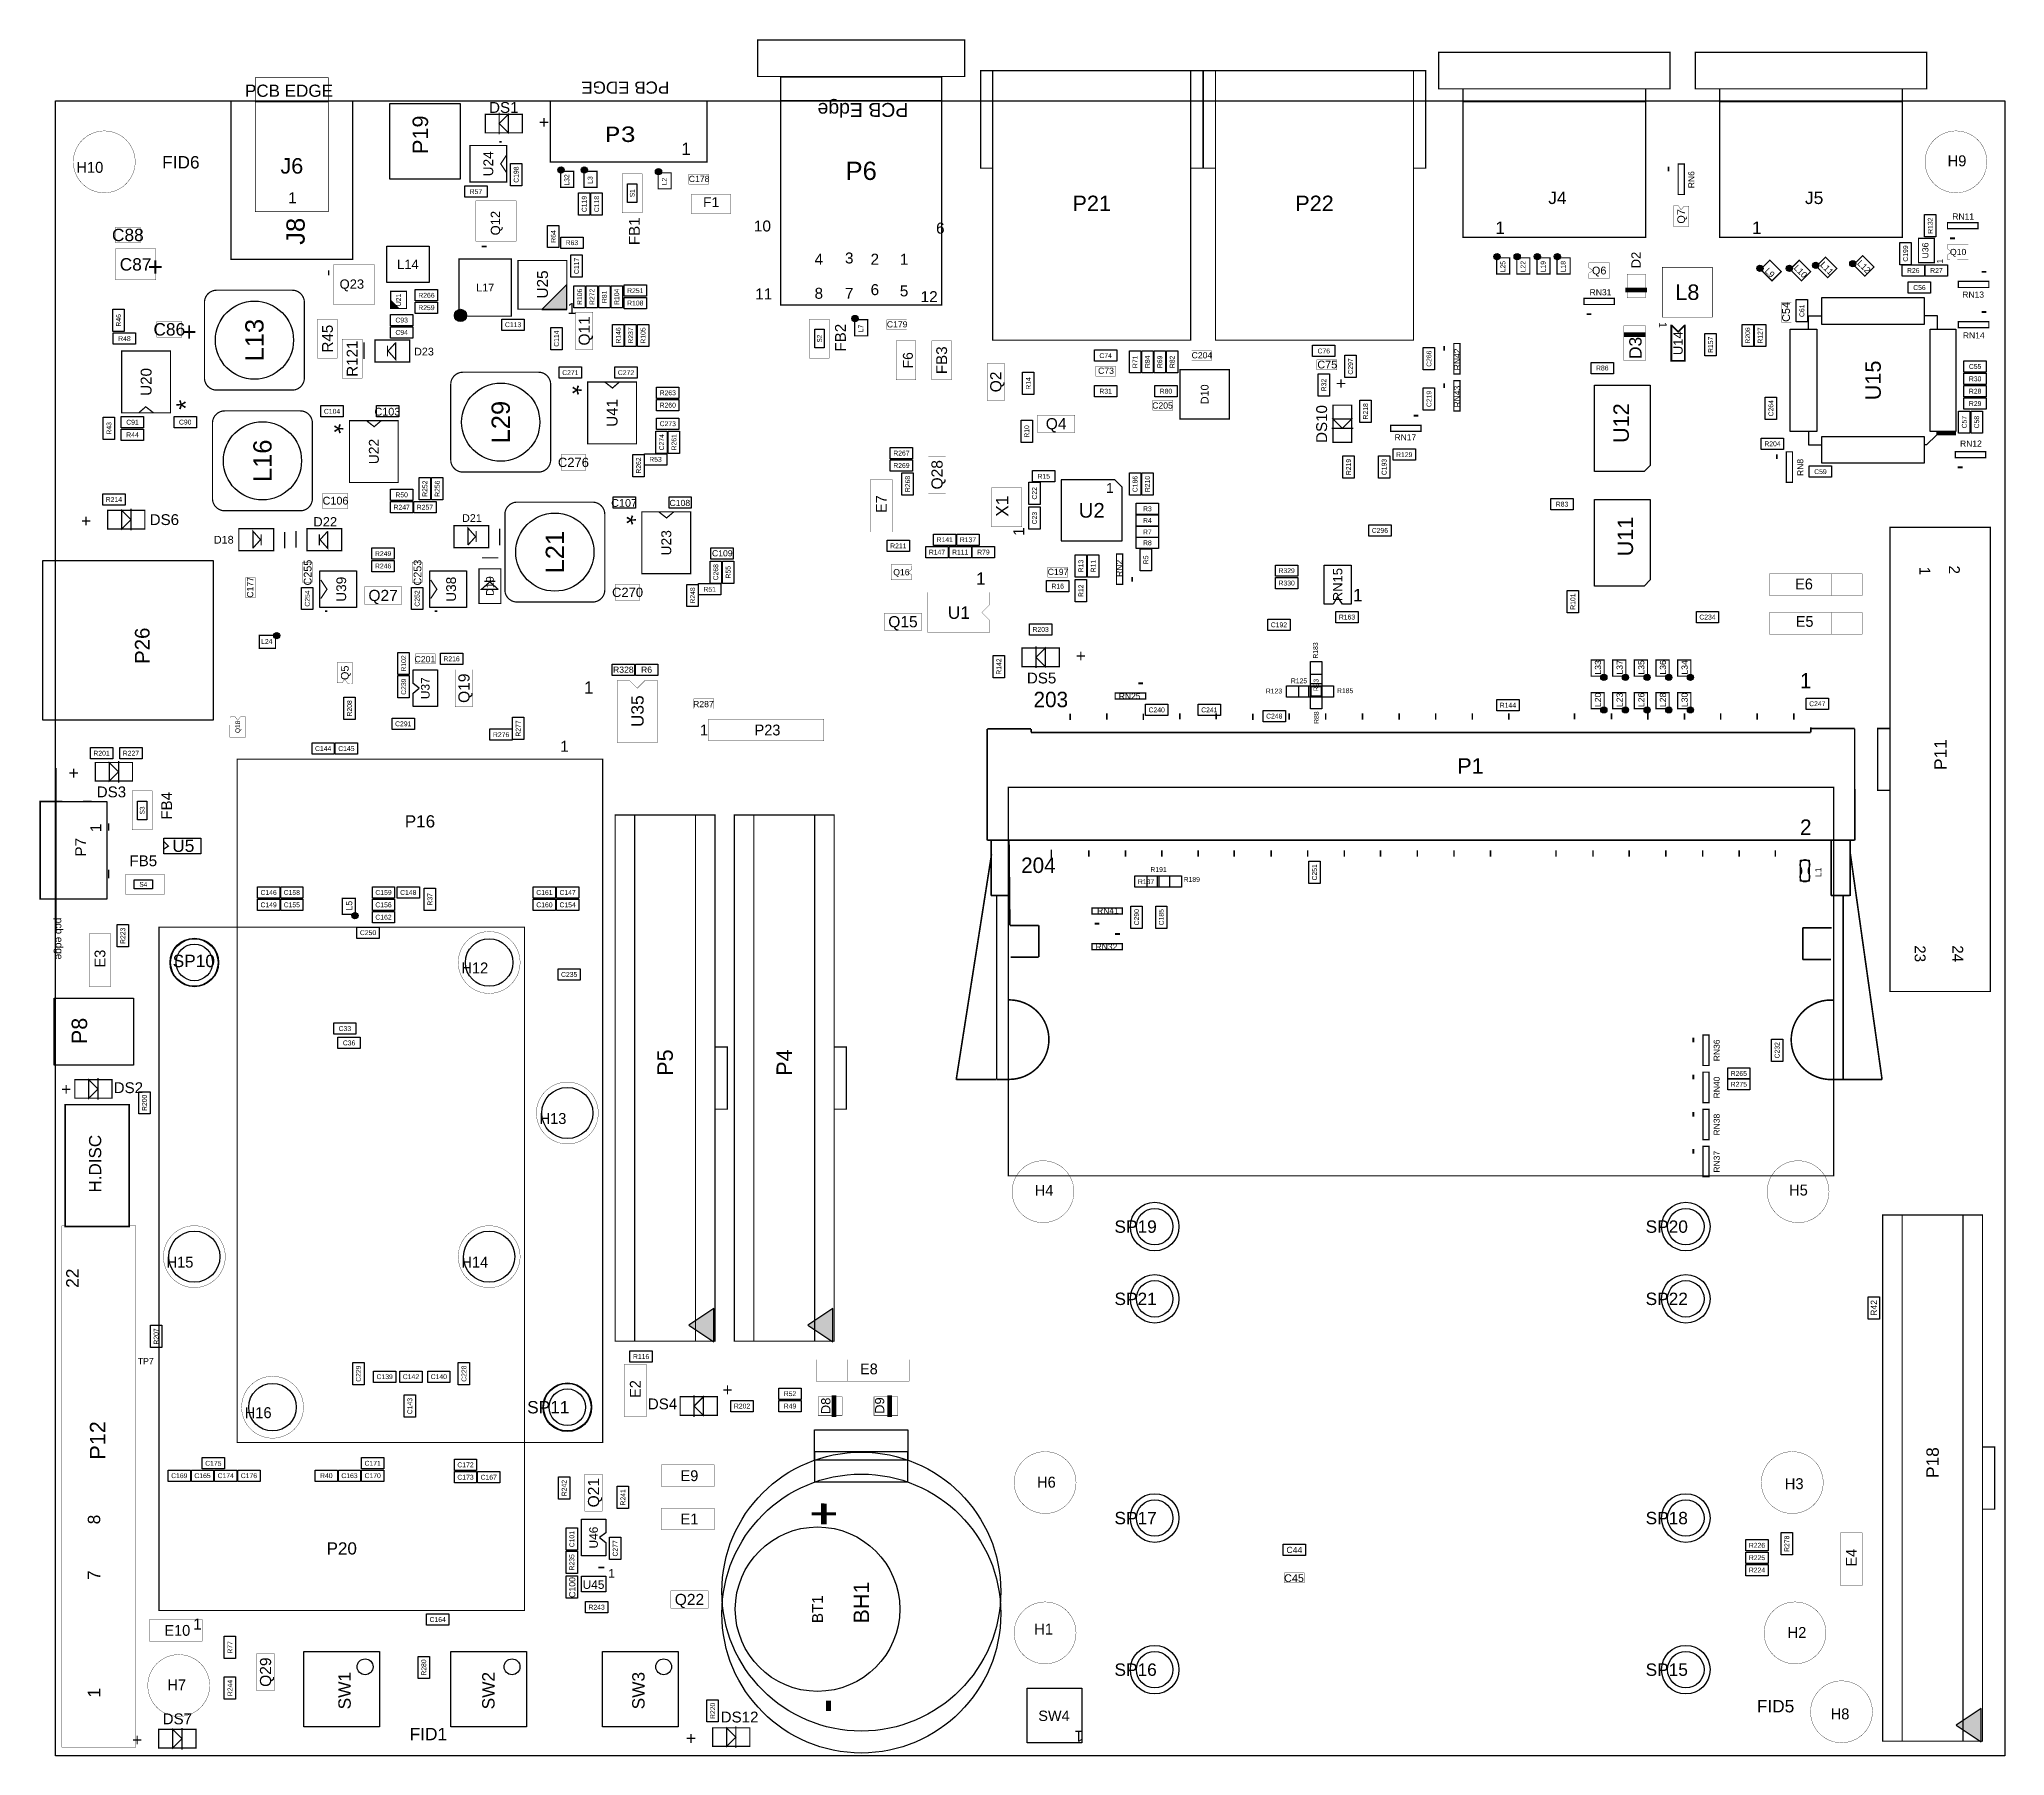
# Model space of a CAD drawing. Extents: x -1 to 160, y 0 to 141.
import ezdxf
from ezdxf.enums import TextEntityAlignment as Align

# ---------------------------------------------------------------- set-up
doc = ezdxf.new("R2010")
doc.units = 0
doc.header["$MEASUREMENT"] = 0
for name, color, linetype in [('ASSEMBLY_OUTLINES_TOP', 102, 'CONTINUOUS'), ('ASSEMBLY_REF_DES_TOP', 102, 'CONTINUOUS'), ('BOARD_OUTLINE', 10, 'CONTINUOUS')]:
    doc.layers.add(name, color=color, linetype=linetype)
doc.styles.add('ARIAL', font='arial.ttf')
doc.styles.add('COURIER_NEW', font='cour.ttf')
doc.styles.add('VERIBEST_BC', font='arial.ttf')
doc.styles.add('VERIBEST_GERBER_0', font='arial.ttf')
doc.styles.add('VERIBEST_GERBER_1', font='txt')

msp = doc.modelspace()

# ---------------------------------------------------------------- texts
at = {"layer": 'ASSEMBLY_OUTLINES_TOP'}
for s, height, style, p in [('PCB EDGE', 1, 'ARIAL', (19.161405, 136.68257)), ('+', 1.016, 'ARIAL', (40.09898, 134.112)), ('1', 1, 'VERIBEST_GERBER_0', (51.756103, 131.917349)), ('1', 0.9, 'VERIBEST_GERBER_0', (19.450888, 127.896347)), ('10', 0.9, 'ARIAL', (58.029642, 125.575772)), ('1', 1.019988, 'ARIAL', (118.58045, 125.436092)), ('1', 1.019988, 'ARIAL', (139.65445, 125.436092)), ('4', 0.9, 'ARIAL', (62.655242, 122.850372)), ('3', 0.9, 'ARIAL', (65.155242, 122.950372)), ('2', 0.9, 'ARIAL', (67.255242, 122.850372)), ('1', 0.9, 'ARIAL', (69.655242, 122.850372)), ('11', 0.9, 'ARIAL', (58.132842, 120.001172)), ('8', 0.9, 'ARIAL', (62.655242, 120.050372)), ('7', 0.9, 'ARIAL', (65.155242, 120.050372)), ('6', 0.9, 'ARIAL', (67.255242, 120.350372)), ('5', 0.9, 'ARIAL', (69.655242, 120.250372)), ('12', 0.9, 'ARIAL', (71.713842, 119.775772)), ('1', 0.9, 'ARIAL', (42.376897, 118.808917)), ('1', 0.8, 'VERIBEST_GERBER_0', (86.54884, 104.07098)), ('1', 1.016, 'VERIBEST_GERBER_0', (75.954814, 96.628026)), ('1', 1.02, 'VERIBEST_GERBER_0', (106.897982, 95.276707)), ('+', 1.016, 'ARIAL', (84.16798, 90.297)), ('1', 1.27, 'VERIBEST_GERBER_1', (143.666574, 88.247286)), ('1', 1.016, 'VERIBEST_GERBER_0', (43.76545, 87.67953)), ('203', 1.27, 'VERIBEST_GERBER_1', (81.699517, 86.706611)), ('1', 0.889, 'VERIBEST_GERBER_1', (53.23332, 84.201)), ('1', 0.9, 'ARIAL', (41.776243, 82.865372)), ('2', 1.27, 'VERIBEST_GERBER_1', (143.670294, 76.222306)), ('204', 1.27, 'VERIBEST_GERBER_1', (80.679665, 73.098943)), ('+', 1.016, 'ARIAL', (55.16118, 30.0482)), ('1', 0.7, 'VERIBEST_GERBER_0', (45.641553, 14.965636)), ('1', 0.9, 'ARIAL', (11.65398, 10.808))]:
    msp.add_text(s, height=height, dxfattribs=dict(at, style=style)).set_placement(p, align=Align.MIDDLE_CENTER)
for s, height, rotation, style, p in [('PCB EDGE', 1, 180, 'VERIBEST_GERBER_0', (46.76998, 136.939)), ('9', 0.9, 180, 'ARIAL', (72.63398, 125.403)), ('1', 0.508, 90, 'ARIAL', (154.689276, 122.691278)), ('1', 0.64, 270, 'VERIBEST_GERBER_1', (131.93998, 117.451)), ('+', 1.016, 90, 'ARIAL', (105.50398, 112.649)), ('*', 1.524, 270, 'ARIAL', (42.431424, 112.11034)), ('*', 1.524, 90, 'ARIAL', (10.691536, 110.90166)), ('+', 1.016, 180, 'ARIAL', (2.50698, 101.346)), ('1', 0.9, 90, 'VERIBEST_GERBER_0', (79.07198, 100.489)), ('1', 0.889, 270, 'VERIBEST_GERBER_0', (153.442924, 97.262442)), ('2', 0.889, 270, 'VERIBEST_GERBER_0', (155.871672, 97.357438)), ('+', 1.016, 180, 'ARIAL', (1.49098, 80.645)), ('1', 0.9, 90, 'VERIBEST_GERBER_0', (3.305784, 76.169222)), ('pcb edge', 0.6, 270, 'VERIBEST_GERBER_0', (0.31398, 67.077)), ('23', 0.889, 270, 'VERIBEST_GERBER_0', (153.058622, 65.836546)), ('24', 0.889, 270, 'VERIBEST_GERBER_0', (156.147516, 65.836546)), ('+', 1.016, 180, 'ARIAL', (0.87378, 54.6862)), ('H.DISC', 1, 90, 'VERIBEST_GERBER_0', (3.24798, 48.598)), ('22', 1.016, 90, 'VERIBEST_GERBER_0', (1.38047, 39.20109)), ('8', 1.016, 90, 'VERIBEST_GERBER_0', (3.15847, 19.38909)), ('+', 2.54, 90, 'VERIBEST_GERBER_0', (62.932981, 19.858209)), ('+', 2.5, 90, 'ARIAL', (63.12961, 19.851)), ('7', 1.016, 90, 'VERIBEST_GERBER_0', (3.15847, 14.81709)), ('1', 1.016, 90, 'VERIBEST_GERBER_0', (3.158472, 5.165142)), ('-', 2.5, 90, 'ARIAL', (63.09761, 4.093)), ('-', 2.54, 90, 'VERIBEST_GERBER_0', (63.232981, 4.091209)), ('+', 1.016, 180, 'ARIAL', (6.69798, 1.27)), ('+', 1.016, 180, 'ARIAL', (52.16398, 1.397))]:
    msp.add_text(s, height=height, rotation=rotation, dxfattribs=dict(at, style=style)).set_placement(p, align=Align.MIDDLE_CENTER)
for s, height, style, p in [('PCB Edge', 1.143, 'ARIAL', (70.000876, 134.53364)), ('+', 1.524, 'VERIBEST_GERBER_0', (8.820404, 121.428256)), ('+', 1.524, 'VERIBEST_GERBER_0', (11.590404, 116.094256)), ('1', 0.9, 'VERIBEST_GERBER_0', (84.34898, 1.142))]:
    msp.add_text(s, height=height, rotation=180, dxfattribs=dict(at, style=style)).set_placement(p, align=Align.TOP_LEFT)
at = {"layer": 'ASSEMBLY_OUTLINES_TOP', "style": 'ARIAL', "text_generation_flag": 2}
for p in [(22.873424, 108.93534), (46.876424, 101.44234)]:
    msp.add_text('*', height=1.524, rotation=270, dxfattribs=at).set_placement(p, align=Align.MIDDLE_CENTER)
at = {"layer": 'ASSEMBLY_REF_DES_TOP'}
for s, height, style, p in [('DS1', 0.889, 'ARIAL', (36.79698, 135.3058)), ('P3', 1.27, 'COURIER_NEW', (46.369986, 133.108954)), ('FID6', 1.016, 'VERIBEST_GERBER_0', (10.28698, 130.81)), ('J6', 1.27, 'VERIBEST_GERBER_0', (19.397982, 130.512058)), ('P6', 1.5, 'ARIAL', (66.13498, 130.107)), ('C178', 0.508, 'ARIAL', (52.828952, 129.442972)), ('R57', 0.4, 'ARIAL', (34.51098, 128.397)), ('F1', 0.8128, 'ARIAL', (53.81498, 127.531114)), ('P21', 1.27, 'ARIAL', (85.05698, 127.434086)), ('P22', 1.27, 'ARIAL', (103.34498, 127.434086)), ('J4', 1.019988, 'ARIAL', (123.28398, 127.889)), ('J5', 1.019988, 'ARIAL', (144.35798, 127.889)), ('RN11', 0.5, 'ARIAL', (156.59258, 126.3596)), ('C88', 1.016, 'ARIAL', (5.93598, 124.841)), ('R63', 0.4, 'ARIAL', (42.38498, 124.206)), ('C87', 1.016, 'ARIAL', (6.57098, 122.428)), ('L14', 0.762, 'VERIBEST_GERBER_0', (28.92298, 122.428)), ('Q10', 0.508, 'ARIAL', (156.17698, 123.444)), ('Q23', 0.762, 'ARIAL', (24.32498, 120.807)), ('Q6', 0.635, 'ARIAL', (126.71298, 121.92)), ('R26', 0.4, 'ARIAL', (152.49398, 121.92)), ('R27', 0.4, 'ARIAL', (154.39898, 121.92)), ('R266', 0.4, 'ARIAL', (30.44698, 119.888)), ('L17', 0.635, 'ARIAL', (35.27298, 120.523)), ('R251', 0.4, 'ARIAL', (47.59198, 120.269)), ('R108', 0.4, 'ARIAL', (47.59198, 119.253)), ('RN31', 0.5, 'ARIAL', (126.82378, 120.1366)), ('L8', 1.27, 'ARIAL', (133.95198, 120.142)), ('C56', 0.4, 'ARIAL', (153.00198, 120.523)), ('RN13', 0.5, 'ARIAL', (157.41238, 119.9442)), ('C93', 0.4, 'ARIAL', (28.41498, 117.856)), ('R259', 0.4, 'ARIAL', (30.44698, 118.872)), ('R48', 0.4, 'ARIAL', (5.65798, 116.332)), ('C86', 1.016, 'ARIAL', (9.34098, 117.094)), ('C94', 0.4, 'ARIAL', (28.41498, 116.84)), ('C113', 0.4, 'ARIAL', (37.55898, 117.475)), ('C179', 0.508, 'ARIAL', (69.084952, 117.504972)), ('RN14', 0.5, 'ARIAL', (157.46318, 116.5914)), ('D23', 0.635, 'ARIAL', (30.24378, 115.2652)), ('C74', 0.4, 'ARIAL', (86.19998, 114.935)), ('C204', 0.508, 'ARIAL', (94.103952, 114.964972)), ('C76', 0.4, 'ARIAL', (104.10698, 115.316)), ('C271', 0.4, 'ARIAL', (42.25798, 113.538)), ('C272', 0.4, 'ARIAL', (46.82998, 113.538)), ('C73', 0.508, 'ARIAL', (86.229952, 113.694972)), ('C75', 0.635, 'ARIAL', (104.390952, 114.202972)), ('R86', 0.4, 'ARIAL', (126.96698, 113.919)), ('C55', 0.4, 'ARIAL', (157.57398, 114.046)), ('R30', 0.4, 'ARIAL', (157.57398, 113.03)), ('R263', 0.4, 'ARIAL', (50.25898, 111.887)), ('R31', 0.4, 'ARIAL', (86.19998, 112.014)), ('R80', 0.4, 'ARIAL', (91.15298, 112.014)), ('R28', 0.4, 'ARIAL', (157.57398, 112.014)), ('C104', 0.4, 'ARIAL', (22.69998, 110.363)), ('C103', 0.635, 'ARIAL', (27.242008, 110.333028)), ('R260', 0.4, 'ARIAL', (50.25898, 110.871)), ('Q4', 0.9144, 'ARIAL', (82.13598, 109.347)), ('C205', 0.508, 'ARIAL', (90.869008, 110.841028)), ('R29', 0.4, 'ARIAL', (157.57398, 110.998)), ('C91', 0.4, 'ARIAL', (6.31698, 109.474)), ('R44', 0.4, 'ARIAL', (6.31698, 108.434)), ('C90', 0.4, 'ARIAL', (10.64398, 109.477)), ('C273', 0.4, 'ARIAL', (50.25898, 109.347)), ('RN17', 0.5, 'ARIAL', (110.80338, 108.2348)), ('C276', 0.762, 'ARIAL', (42.51198, 106.172)), ('R53', 0.4, 'ARIAL', (49.25198, 106.41995)), ('R267', 0.4, 'ARIAL', (69.43598, 106.934)), ('R129', 0.4, 'ARIAL', (110.71098, 106.807)), ('R204', 0.4, 'ARIAL', (140.93698, 107.696)), ('RN12', 0.5, 'ARIAL', (157.22758, 107.716)), ('R269', 0.4, 'ARIAL', (69.43598, 105.918)), ('R15', 0.4, 'ARIAL', (81.11998, 105.029)), ('C59', 0.4, 'ARIAL', (144.87398, 105.41)), ('R214', 0.4, 'ARIAL', (4.79298, 103.124)), ('C106', 0.635, 'ARIAL', (22.983952, 103.026972)), ('R50', 0.4, 'ARIAL', (28.41498, 103.505)), ('DS6', 0.889, 'ARIAL', (8.93318, 101.473)), ('D22', 0.762, 'ARIAL', (22.14118, 101.2952)), ('R247', 0.4, 'ARIAL', (28.41498, 102.489)), ('R257', 0.4, 'ARIAL', (30.31998, 102.489)), ('D21', 0.635, 'ARIAL', (34.18078, 101.6)), ('C107', 0.635, 'ARIAL', (46.673008, 102.840028)), ('C108', 0.508, 'ARIAL', (51.245008, 102.840028)), ('U2', 1.2, 'VERIBEST_BC', (85.05698, 102.235)), ('R3', 0.4, 'ARIAL', (89.62898, 102.362)), ('R83', 0.4, 'ARIAL', (123.66498, 102.743)), ('D18', 0.635, 'ARIAL', (13.80998, 99.822)), ('R137', 0.4, 'ARIAL', (74.89698, 99.822)), ('R4', 0.4, 'ARIAL', (89.62898, 101.3968)), ('R7', 0.4, 'ARIAL', (89.62898, 100.457)), ('C296', 0.4, 'ARIAL', (108.712, 100.584)), ('R249', 0.4, 'ARIAL', (26.89098, 98.679)), ('C109', 0.508, 'ARIAL', (54.733952, 98.708972)), ('R211', 0.4, 'ARIAL', (69.18198, 99.314)), ('R147', 0.4, 'ARIAL', (72.35698, 98.806)), ('R141', 0.4, 'ARIAL', (72.99198, 99.822)), ('R111', 0.4, 'ARIAL', (74.26198, 98.806)), ('R79', 0.4, 'ARIAL', (76.16698, 98.806)), ('R8', 0.4, 'ARIAL', (89.62898, 99.568)), ('R246', 0.4, 'ARIAL', (26.89098, 97.663)), ('Q16', 0.508, 'ARIAL', (69.43598, 97.155)), ('C197', 0.508, 'ARIAL', (82.292952, 97.184972)), ('R329', 0.4, 'ARIAL', (101.05898, 97.282)), ('Q27', 0.9144, 'ARIAL', (26.89098, 95.25)), ('C270', 0.762, 'ARIAL', (46.95698, 95.504)), ('R51', 0.4, 'ARIAL', (53.69698, 95.75195)), ('R16', 0.4, 'ARIAL', (82.26298, 96.012)), ('R330', 0.4, 'ARIAL', (101.05898, 96.266)), ('E6', 0.889, 'VERIBEST_GERBER_1', (143.52778, 96.1898)), ('U1', 1.016, 'ARIAL', (74.152684, 93.835296)), ('R163', 0.4, 'ARIAL', (106.01198, 93.472)), ('C234', 0.4, 'ARIAL', (135.60298, 93.472)), ('Q15', 0.9144, 'ARIAL', (69.56298, 93.091)), ('R203', 0.4, 'ARIAL', (80.86598, 92.456)), ('C192', 0.4, 'ARIAL', (100.42398, 92.837)), ('E5', 0.889, 'VERIBEST_GERBER_1', (143.57858, 93.1164)), ('L24', 0.4, 'ARIAL', (17.340039, 91.468498)), ('C201', 0.508, 'ARIAL', (30.323008, 90.013028)), ('R216', 0.4, 'ARIAL', (32.51198, 90.043)), ('R328', 0.508, 'ARIAL', (46.609, 89.154)), ('R6', 0.508, 'ARIAL', (48.514, 89.154)), ('DS5', 0.889, 'ARIAL', (80.94218, 88.4682)), ('RN25', 0.5, 'ARIAL', (88.17198, 86.975)), ('R123', 0.4, 'ARIAL', (100.01758, 87.4014)), ('R125', 0.4, 'ARIAL', (102.07498, 88.2396)), ('R185', 0.4, 'ARIAL', (105.85958, 87.4268)), ('R287', 0.508, 'ARIAL', (53.183028, 86.330028)), ('C240', 0.4, 'ARIAL', (90.39098, 85.852)), ('C241', 0.4, 'ARIAL', (94.70898, 85.852)), ('C248', 0.4, 'ARIAL', (100.04298, 85.344)), ('R144', 0.4, 'ARIAL', (119.21998, 86.233)), ('C247', 0.4, 'ARIAL', (144.61998, 86.36)), ('C291', 0.4, 'ARIAL', (28.54198, 84.709)), ('R276', 0.4, 'ARIAL', (36.576, 83.82)), ('P23', 0.889, 'VERIBEST_GERBER_1', (58.444395, 84.201)), ('R201', 0.4, 'ARIAL', (3.77698, 82.296)), ('R227', 0.4, 'ARIAL', (6.18998, 82.296)), ('C144', 0.4, 'ARIAL', (21.97098, 82.677)), ('C145', 0.4, 'ARIAL', (23.87598, 82.677)), ('P1', 1.27, 'VERIBEST_GERBER_0', (116.14898, 81.2546)), ('DS3', 0.889, 'ARIAL', (4.58978, 79.121)), ('P16', 1, 'VERIBEST_GERBER_0', (29.914981, 76.704)), ('U5', 1.016, 'ARIAL', (10.49018, 74.7014)), ('FB5', 0.889, 'ARIAL', (7.20598, 73.4644)), ('R191', 0.4, 'ARIAL', (90.54338, 72.7456)), ('S4', 0.381, 'ARIAL', (7.20598, 71.534)), ('C146', 0.4, 'ARIAL', (17.49298, 70.866)), ('C158', 0.4, 'ARIAL', (19.39798, 70.866)), ('C159', 0.4, 'ARIAL', (26.92398, 70.866)), ('C148', 0.4, 'ARIAL', (28.95598, 70.866)), ('C161', 0.4, 'ARIAL', (40.13198, 70.866)), ('C147', 0.4, 'ARIAL', (42.03698, 70.866)), ('R187', 0.4, 'ARIAL', (89.51798, 71.755)), ('R189', 0.4, 'ARIAL', (93.27058, 71.9328)), ('C149', 0.4, 'ARIAL', (17.49298, 69.85)), ('C155', 0.4, 'ARIAL', (19.39798, 69.85)), ('C156', 0.4, 'ARIAL', (26.92398, 69.85)), ('C160', 0.4, 'ARIAL', (40.13198, 69.85)), ('C154', 0.4, 'ARIAL', (42.03698, 69.85)), ('RN41', 0.5, 'ARIAL', (86.38698, 69.362)), ('C250', 0.4, 'ARIAL', (25.65398, 67.564)), ('C162', 0.4, 'ARIAL', (26.92398, 68.834)), ('RN32', 0.5, 'ARIAL', (86.26698, 66.401)), ('C235', 0.4, 'ARIAL', (42.16398, 64.135)), ('C33', 0.4, 'ARIAL', (23.74898, 59.69)), ('C36', 0.4, 'ARIAL', (24.09698, 58.514)), ('DS2', 0.889, 'ARIAL', (5.97918, 54.8386)), ('R265', 0.4, 'ARIAL', (138.176, 56.007)), ('R275', 0.4, 'ARIAL', (138.176, 55.118)), ('R116', 0.4, 'ARIAL', (48.06698, 32.766)), ('C139', 0.4, 'ARIAL', (27.01798, 31.115)), ('C142', 0.4, 'ARIAL', (29.17698, 31.115)), ('C140', 0.4, 'ARIAL', (31.46298, 31.115)), ('E8', 0.889, 'VERIBEST_GERBER_1', (66.76898, 31.75)), ('DS4', 0.889, 'ARIAL', (49.82718, 28.8798)), ('R52', 0.4, 'ARIAL', (60.29198, 29.718)), ('R202', 0.4, 'ARIAL', (56.35498, 28.702)), ('R49', 0.4, 'ARIAL', (60.29198, 28.702)), ('C175', 0.4, 'ARIAL', (12.95398, 24.003)), ('C171', 0.4, 'ARIAL', (26.03498, 24.003)), ('C169', 0.4, 'ARIAL', (10.15998, 22.987)), ('C165', 0.4, 'ARIAL', (12.06498, 22.987)), ('C174', 0.4, 'ARIAL', (13.96998, 22.987)), ('C176', 0.4, 'ARIAL', (15.87498, 22.987)), ('R40', 0.4, 'ARIAL', (22.22498, 22.987)), ('C163', 0.4, 'ARIAL', (24.12998, 22.987)), ('C170', 0.4, 'ARIAL', (26.03498, 22.987)), ('C172', 0.4, 'ARIAL', (33.65498, 23.876)), ('C173', 0.4, 'ARIAL', (33.65498, 22.86)), ('C167', 0.4, 'ARIAL', (35.55998, 22.86)), ('E9', 0.889, 'VERIBEST_GERBER_1', (52.03698, 22.987)), ('E1', 0.889, 'VERIBEST_GERBER_1', (52.03698, 19.431)), ('P20', 1, 'VERIBEST_GERBER_0', (23.49498, 17.016)), ('C44', 0.508, 'ARIAL', (101.69398, 16.891)), ('R226', 0.4, 'ARIAL', (139.66698, 17.272)), ('R225', 0.4, 'ARIAL', (139.66698, 16.256)), ('C45', 0.635, 'ARIAL', (101.664008, 14.575028)), ('R224', 0.4, 'ARIAL', (139.66698, 15.24)), ('U45', 0.7, 'ARIAL', (44.16298, 14.047)), ('Q22', 0.9144, 'ARIAL', (52.03698, 12.827)), ('C164', 0.4, 'ARIAL', (31.36898, 11.176)), ('R243', 0.4, 'ARIAL', (44.41698, 12.192)), ('E10', 0.889, 'VERIBEST_GERBER_1', (9.99998, 10.287)), ('DS7', 0.889, 'ARIAL', (9.99998, 3.0226)), ('DS12', 0.889, 'ARIAL', (56.15178, 3.175)), ('FID5', 1.016, 'VERIBEST_GERBER_0', (141.19098, 4.064)), ('FID1', 1.016, 'VERIBEST_GERBER_0', (30.60698, 1.778))]:
    msp.add_text(s, height=height, dxfattribs=dict(at, style=style)).set_placement(p, align=Align.MIDDLE_CENTER)
at = {"layer": 'ASSEMBLY_REF_DES_TOP', "style": 'VERIBEST_GERBER_0'}
for s, height, p in [('P19', 1.27, (30.962854, 134.6454)), ('P26', 1.2, (8.07798, 92.61)), ('P8', 1.27, (2.97432, 60.579254))]:
    msp.add_text(s, height=height, rotation=90, dxfattribs=at).set_placement(p, align=Align.BOTTOM_RIGHT)
at = {"layer": 'ASSEMBLY_REF_DES_TOP'}
for s, height, style, p in [('H10', 0.9, 'VERIBEST_GERBER_1', (1.71398, 130.842)), ('H9', 0.9, 'VERIBEST_GERBER_1', (155.31418, 131.3754)), ('SP10', 1.016, 'VERIBEST_GERBER_0', (9.616928, 65.75298)), ('H12', 0.9, 'VERIBEST_GERBER_1', (33.309052, 65.11798)), ('H13', 0.9, 'VERIBEST_GERBER_1', (39.727886, 52.758086)), ('H4', 0.9, 'VERIBEST_GERBER_1', (80.37418, 46.8608)), ('H5', 0.9, 'VERIBEST_GERBER_1', (142.30338, 46.8862)), ('SP19', 1.016, 'VERIBEST_GERBER_0', (86.92388, 43.942)), ('SP20', 1.016, 'VERIBEST_GERBER_0', (130.523996, 43.942)), ('H15', 0.9, 'VERIBEST_GERBER_1', (9.108948, 40.967914)), ('H14', 0.9, 'VERIBEST_GERBER_1', (33.309052, 40.967914)), ('SP21', 1.016, 'VERIBEST_GERBER_0', (86.924134, 38.013132)), ('SP22', 1.016, 'VERIBEST_GERBER_0', (130.52425, 38.013132)), ('TP7', 0.508, 'VERIBEST_GERBER_0', (6.755364, 32.639)), ('SP11', 1.016, 'VERIBEST_GERBER_0', (38.711866, 29.11602)), ('H16', 0.9, 'VERIBEST_GERBER_1', (15.528016, 28.60802)), ('H6', 0.9, 'VERIBEST_GERBER_1', (80.56958, 22.9046)), ('H3', 0.9, 'VERIBEST_GERBER_1', (141.95038, 22.7776)), ('SP17', 1.016, 'VERIBEST_GERBER_0', (86.92388, 20.017232)), ('SP18', 1.016, 'VERIBEST_GERBER_0', (130.523996, 20.017232)), ('H1', 0.9, 'VERIBEST_GERBER_1', (80.34098, 10.844)), ('H2', 0.9, 'VERIBEST_GERBER_1', (142.17938, 10.5646)), ('SP16', 1.016, 'VERIBEST_GERBER_0', (86.92388, 7.570724)), ('SP15', 1.016, 'VERIBEST_GERBER_0', (130.523996, 7.570724)), ('H7', 0.9, 'VERIBEST_GERBER_1', (9.17518, 6.268)), ('SW4', 0.85, 'ARIAL', (80.67298, 3.701)), ('H8', 0.9, 'VERIBEST_GERBER_1', (145.71298, 3.8824))]:
    msp.add_text(s, height=height, dxfattribs=dict(at, style=style)).set_placement(p, align=Align.TOP_LEFT)
for s, height, rotation, style, p in [('U24', 0.8, 90, 'ARIAL', (35.52698, 130.683)), ('C198', 0.4, 90, 'ARIAL', (37.81298, 129.794)), ('L32', 0.4, 90, 'ARIAL', (41.975482, 129.354059)), ('L3', 0.4, 90, 'ARIAL', (43.880482, 129.354059)), ('L2', 0.4, 90, 'ARIAL', (49.976482, 129.227059)), ('RN6', 0.5, 90, 'ARIAL', (134.27678, 129.3784)), ('C119', 0.4, 90, 'ARIAL', (43.40098, 127.381)), ('C118', 0.4, 90, 'ARIAL', (44.41698, 127.381)), ('S1', 0.381, 90, 'ARIAL', (47.33798, 128.27)), ('J8', 1.5, 90, 'ARIAL', (19.70278, 125.142995)), ('Q12', 0.762, 90, 'ARIAL', (36.11198, 125.811)), ('FB1', 0.889, 90, 'ARIAL', (47.51578, 125.1458)), ('Q7', 0.635, 90, 'ARIAL', (133.44398, 126.365)), ('R132', 0.4, 90, 'ARIAL', (153.89098, 125.603)), ('R64', 0.4, 90, 'ARIAL', (40.86098, 124.714)), ('C117', 0.4, 90, 'ARIAL', (42.76598, 122.301)), ('L25', 0.4, 90, 'ARIAL', (118.810482, 122.242059)), ('L22', 0.4, 90, 'ARIAL', (120.461482, 122.242059)), ('L19', 0.4, 90, 'ARIAL', (122.112482, 122.242059)), ('L18', 0.4, 90, 'ARIAL', (123.763482, 122.242059)), ('D2', 0.762, 90, 'ARIAL', (129.73558, 122.7836)), ('L11', 0.508, 315, 'ARIAL', (145.40357, 122.112278)), ('L12', 0.508, 315, 'ARIAL', (148.45157, 122.239278)), ('C199', 0.4, 90, 'ARIAL', (151.85898, 123.317)), ('U36', 0.508, 90, 'ARIAL', (153.485596, 123.564904)), ('U25', 0.9, 90, 'ARIAL', (39.97198, 120.777)), ('L9', 0.508, 315, 'ARIAL', (140.717778, 121.744486)), ('L10', 0.508, 315, 'ARIAL', (143.24457, 121.858278)), ('U21', 0.4, 90, 'ARIAL', (28.15998, 119.504)), ('R106', 0.4, 90, 'ARIAL', (43.01998, 119.761)), ('R272', 0.4, 90, 'ARIAL', (44.03598, 119.761)), ('R81', 0.4, 90, 'ARIAL', (45.05198, 119.761)), ('R104', 0.4, 90, 'ARIAL', (46.06798, 119.761)), ('R46', 0.4, 90, 'ARIAL', (5.17398, 117.832)), ('L13', 1.5, 90, 'ARIAL', (16.32598, 116.205)), ('Q11', 0.9144, 90, 'ARIAL', (43.40098, 116.967)), ('C54', 0.635, 90, 'ARIAL', (142.050008, 118.520972)), ('C61', 0.4, 90, 'ARIAL', (143.34998, 118.618)), ('R45', 0.889, 90, 'ARIAL', (22.31898, 116.332)), ('C114', 0.4, 90, 'ARIAL', (41.11498, 116.332)), ('R146', 0.4, 90, 'ARIAL', (46.19498, 116.586)), ('R237', 0.4, 90, 'ARIAL', (47.21098, 116.586)), ('R105', 0.4, 90, 'ARIAL', (48.22698, 116.586)), ('S2', 0.381, 90, 'ARIAL', (62.70498, 116.332)), ('FB2', 0.889, 90, 'ARIAL', (64.43218, 116.4082)), ('L7', 0.4, 90, 'ARIAL', (66.105482, 117.162059)), ('D3', 1.016, 90, 'ARIAL', (129.68478, 115.57)), ('U14', 0.762, 90, 'ARIAL', (133.18998, 115.951)), ('R157', 0.4, 90, 'ARIAL', (135.85698, 115.824)), ('R206', 0.4, 90, 'ARIAL', (138.90498, 116.586)), ('R127', 0.4, 90, 'ARIAL', (139.92098, 116.586)), ('R121', 0.889, 90, 'ARIAL', (24.35098, 114.681)), ('F6', 0.8128, 90, 'ARIAL', (69.967094, 114.554)), ('FB3', 0.889, 90, 'ARIAL', (72.73798, 114.554)), ('R71', 0.4, 90, 'ARIAL', (88.61298, 114.427)), ('R84', 0.4, 90, 'ARIAL', (89.62898, 114.427)), ('R69', 0.4, 90, 'ARIAL', (90.64498, 114.427)), ('R82', 0.4, 90, 'ARIAL', (91.66098, 114.427)), ('C297', 0.4, 90, 'ARIAL', (106.299, 114.046)), ('C266', 0.4, 90, 'ARIAL', (112.74298, 114.681)), ('RN42', 0.5, 90, 'ARIAL', (115.04898, 114.621)), ('U20', 0.890016, 90, 'ARIAL', (7.43598, 112.776)), ('Q2', 0.9144, 90, 'ARIAL', (77.18298, 112.776)), ('R14', 0.4, 90, 'ARIAL', (79.84998, 112.649)), ('R32', 0.4, 90, 'ARIAL', (104.10698, 112.522)), ('U15', 1.27, 90, 'ARIAL', (149.19198, 112.903)), ('D10', 0.635, 90, 'ARIAL', (94.32798, 111.76)), ('C219', 0.4, 90, 'ARIAL', (112.74298, 111.379)), ('RN43', 0.5, 90, 'ARIAL', (115.04898, 111.573)), ('L29', 1.5, 90, 'ARIAL', (36.54298, 109.474)), ('U41', 0.890016, 90, 'ARIAL', (45.68698, 110.236)), ('DS10', 0.889, 90, 'ARIAL', (103.92918, 109.3216)), ('R218', 0.4, 90, 'ARIAL', (107.53598, 110.363)), ('C264', 0.4, 90, 'ARIAL', (140.80998, 110.617)), ('C57', 0.4, 90, 'ARIAL', (156.68498, 109.474)), ('C58', 0.4, 90, 'ARIAL', (157.70098, 109.474)), ('R43', 0.4, 90, 'ARIAL', (4.38798, 108.966)), ('C274', 0.4, 90, 'ARIAL', (49.75098, 107.823)), ('R261', 0.4, 90, 'ARIAL', (50.76698, 107.823)), ('R10', 0.4, 90, 'ARIAL', (79.72298, 108.712)), ('L16', 1.5, 90, 'ARIAL', (16.98498, 106.299)), ('U22', 0.8128, 90, 'ARIAL', (26.12898, 107.061)), ('R262', 0.4, 90, 'ARIAL', (47.85498, 105.91195)), ('R268', 0.4, 90, 'ARIAL', (69.94398, 104.394)), ('Q28', 0.9144, 90, 'ARIAL', (72.35698, 105.156)), ('C186', 0.4, 90, 'ARIAL', (88.61298, 104.394)), ('R210', 0.4, 90, 'ARIAL', (89.62898, 104.394)), ('R219', 0.4, 90, 'ARIAL', (106.13898, 105.791)), ('C193', 0.4, 90, 'ARIAL', (109.05998, 105.791)), ('RN8', 0.5, 90, 'ARIAL', (143.21758, 105.7564)), ('R252', 0.4, 90, 'ARIAL', (30.31998, 104.013)), ('R256', 0.4, 90, 'ARIAL', (31.33598, 104.013)), ('E7', 0.889, 90, 'VERIBEST_GERBER_1', (67.78498, 102.743)), ('X1', 1.02, 90, 'ARIAL', (77.71198, 102.579)), ('C22', 0.4, 90, 'ARIAL', (80.35798, 103.632)), ('C23', 0.4, 90, 'ARIAL', (80.35798, 101.6)), ('L21', 1.5, 90, 'ARIAL', (40.98798, 98.806)), ('U23', 0.8128, 90, 'ARIAL', (50.13198, 99.568)), ('R5', 0.4, 90, 'ARIAL', (89.50198, 98.171)), ('C255', 0.635, 90, 'ARIAL', (20.697952, 97.125028)), ('C253', 0.635, 90, 'ARIAL', (29.714952, 97.125028)), ('C268', 0.4, 90, 'ARIAL', (54.19598, 97.155)), ('R55', 0.4, 90, 'ARIAL', (55.21198, 97.155)), ('R13', 0.4, 90, 'ARIAL', (84.16798, 97.663)), ('R11', 0.4, 90, 'ARIAL', (85.18398, 97.663)), ('RN2', 0.5, 90, 'ARIAL', (87.32298, 97.469)), ('RN15', 0.762, 90, 'ARIAL', (105.24998, 96.139)), ('C177', 0.508, 90, 'ARIAL', (15.972008, 95.914972)), ('C254', 0.4, 90, 'ARIAL', (20.66798, 94.996)), ('U39', 0.8, 90, 'ARIAL', (23.45298, 95.758)), ('C252', 0.4, 90, 'ARIAL', (29.68498, 94.996)), ('U38', 0.8, 90, 'ARIAL', (32.46998, 95.758)), ('D19', 0.635, 90, 'ARIAL', (35.65398, 96.012)), ('R248', 0.4, 90, 'ARIAL', (52.29998, 95.24395)), ('R12', 0.4, 90, 'ARIAL', (84.16798, 95.631)), ('R101', 0.4, 90, 'ARIAL', (124.55398, 94.742)), ('R183', 0.4, 90, 'ARIAL', (103.42118, 90.7288)), ('Q5', 0.635, 90, 'ARIAL', (23.74898, 88.9)), ('R102', 0.4, 90, 'ARIAL', (28.57498, 89.662)), ('Q19', 0.9144, 90, 'ARIAL', (33.52798, 87.63)), ('R142', 0.4, 90, 'ARIAL', (77.43698, 89.408)), ('L33', 0.508, 90, 'ARIAL', (126.614478, 89.339941)), ('L37', 0.508, 90, 'ARIAL', (128.392478, 89.339941)), ('L35', 0.508, 90, 'ARIAL', (130.170478, 89.339941)), ('L36', 0.508, 90, 'ARIAL', (131.948478, 89.339941)), ('L34', 0.508, 90, 'ARIAL', (133.726478, 89.339941)), ('C239', 0.4, 90, 'ARIAL', (28.57498, 87.757)), ('U37', 0.7, 90, 'ARIAL', (30.35298, 87.63)), ('R93', 0.4, 90, 'ARIAL', (103.47198, 87.884)), ('L20', 0.508, 90, 'ARIAL', (126.614478, 86.672941)), ('L23', 0.508, 90, 'ARIAL', (128.392478, 86.672941)), ('L26', 0.508, 90, 'ARIAL', (130.170478, 86.672941)), ('L28', 0.508, 90, 'ARIAL', (131.948478, 86.672941)), ('L30', 0.508, 90, 'ARIAL', (133.726478, 86.672941)), ('R208', 0.4, 90, 'ARIAL', (24.12998, 85.979)), ('U35', 1.016, 90, 'ARIAL', (47.769684, 85.742704)), ('R88', 0.4, 90, 'ARIAL', (103.49738, 85.217)), ('Q18', 0.381, 90, 'ARIAL', (14.95298, 84.455)), ('R277', 0.4, 90, 'ARIAL', (37.973, 84.328)), ('P11', 1.016, 90, 'ARIAL', (154.73299, 82.18297)), ('FB4', 0.889, 90, 'ARIAL', (9.11858, 77.978)), ('S3', 0.381, 90, 'ARIAL', (7.11198, 77.597)), ('P7', 0.9, 90, 'ARIAL', (2.06398, 74.577)), ('C251', 0.4, 90, 'ARIAL', (103.34498, 72.517)), ('L1', 0.508, 90, 'ARIAL', (144.700752, 72.521496)), ('L5', 0.508, 90, 'ARIAL', (24.100516, 69.781928)), ('R37', 0.4, 90, 'ARIAL', (30.73398, 70.300001)), ('C290', 0.4, 90, 'ARIAL', (88.73998, 68.834)), ('C185', 0.4, 90, 'ARIAL', (90.77198, 68.834)), ('R223', 0.4, 90, 'ARIAL', (5.52198, 67.31)), ('E3', 0.889, 90, 'VERIBEST_GERBER_1', (3.64998, 65.438)), ('RN36', 0.5, 90, 'ARIAL', (136.35958, 57.9028)), ('C232', 0.4, 90, 'ARIAL', (141.31798, 57.912)), ('P5', 1.27, 90, 'ARIAL', (50.03798, 56.896)), ('P4', 1.27, 90, 'ARIAL', (59.81698, 56.896)), ('RN40', 0.5, 90, 'ARIAL', (136.35958, 54.8548)), ('R200', 0.4, 90, 'ARIAL', (7.29998, 53.594)), ('RN38', 0.5, 90, 'ARIAL', (136.35958, 51.8068)), ('RN37', 0.5, 90, 'ARIAL', (136.35958, 48.7588)), ('R42', 0.508, 90, 'ARIAL', (149.255988, 36.75888)), ('R207', 0.4, 90, 'ARIAL', (8.25498, 34.417)), ('C229', 0.4, 90, 'ARIAL', (24.85898, 31.361)), ('C228', 0.4, 90, 'ARIAL', (33.52798, 31.361)), ('E2', 0.889, 90, 'VERIBEST_GERBER_1', (47.59198, 30.099)), ('C143', 0.4, 90, 'ARIAL', (29.08298, 28.702)), ('D8', 0.762, 90, 'ARIAL', (63.226258, 28.715278)), ('D9', 0.762, 90, 'ARIAL', (67.645858, 28.740678)), ('P12', 1.27, 90, 'VERIBEST_GERBER_0', (3.45438, 25.8826)), ('P18', 1.016, 90, 'ARIAL', (154.08198, 24.059)), ('R242', 0.4, 90, 'ARIAL', (41.74998, 21.971)), ('Q21', 0.9144, 90, 'ARIAL', (44.16298, 21.59)), ('R241', 0.4, 90, 'ARIAL', (46.57598, 21.209)), ('C101', 0.4, 90, 'ARIAL', (42.38498, 17.78)), ('U46', 0.7, 90, 'ARIAL', (44.16298, 17.907)), ('R278', 0.4, 90, 'ARIAL', (142.113, 17.399)), ('R235', 0.4, 90, 'ARIAL', (42.38498, 15.875)), ('C277', 0.4, 90, 'ARIAL', (45.94098, 17.018)), ('E4', 0.889, 90, 'VERIBEST_GERBER_1', (147.41398, 16.256)), ('C100', 0.508, 90, 'ARIAL', (42.414952, 13.813028)), ('BT1', 0.89, 90, 'ARIAL', (62.551609, 12.026999)), ('BH1', 1.27, 90, 'VERIBEST_GERBER_0', (66.144981, 12.570208)), ('R77', 0.4, 90, 'ARIAL', (14.31798, 8.89)), ('Q29', 0.9144, 90, 'ARIAL', (17.23898, 6.858)), ('SW1', 1.016, 90, 'VERIBEST_GERBER_0', (23.72498, 5.341)), ('R280', 0.4, 90, 'ARIAL', (30.226, 7.239)), ('SW2', 1.016, 90, 'VERIBEST_GERBER_0', (35.52998, 5.341)), ('SW3', 1.016, 90, 'VERIBEST_GERBER_0', (47.84598, 5.341)), ('R244', 0.4, 90, 'ARIAL', (14.31798, 5.555)), ('R220', 0.4, 90, 'ARIAL', (53.94198, 3.683))]:
    msp.add_text(s, height=height, rotation=rotation, dxfattribs=dict(at, style=style)).set_placement(p, align=Align.MIDDLE_CENTER)
at = {"layer": 'ASSEMBLY_REF_DES_TOP', "style": 'VERIBEST_GERBER_0'}
for s, p in [('U12', (127.878586, 107.771438)), ('U11', (128.220978, 98.4631))]:
    msp.add_text(s, height=1.27, rotation=90, dxfattribs=at).set_placement(p, align=Align.TOP_LEFT)

# ---------------------------------------------------------------- hatches: boundary and pattern name
at = {"layer": 'ASSEMBLY_OUTLINES_TOP'}
h = msp.add_hatch(color=256, dxfattribs=at)
edge = h.paths.add_edge_path()
edge.add_arc((41.49598, 130.175), 0.254, 0, 360)
h = msp.add_hatch(color=256, dxfattribs=at)
edge = h.paths.add_edge_path()
edge.add_arc((43.40098, 130.175), 0.254, 0, 360)
h = msp.add_hatch(color=256, dxfattribs=at)
edge = h.paths.add_edge_path()
edge.add_arc((49.49698, 130.048), 0.254, 0, 360)
h = msp.add_hatch(color=256, dxfattribs=at)
edge = h.paths.add_edge_path()
edge.add_arc((118.33098, 123.063), 0.254, 0, 360)
h = msp.add_hatch(color=256, dxfattribs=at)
edge = h.paths.add_edge_path()
edge.add_arc((119.98198, 123.063), 0.254, 0, 360)
h = msp.add_hatch(color=256, dxfattribs=at)
edge = h.paths.add_edge_path()
edge.add_arc((121.63298, 123.063), 0.254, 0, 360)
h = msp.add_hatch(color=256, dxfattribs=at)
edge = h.paths.add_edge_path()
edge.add_arc((123.28398, 123.063), 0.254, 0, 360)
h = msp.add_hatch(color=256, dxfattribs=at)
edge = h.paths.add_edge_path()
edge.add_arc((147.531955, 122.480605), 0.254, 0, 360)
h = msp.add_hatch(color=256, dxfattribs=at)
edge = h.paths.add_edge_path()
edge.add_arc((139.911954, 122.099605), 0.254, 0, 360)
h = msp.add_hatch(color=256, dxfattribs=at)
edge = h.paths.add_edge_path()
edge.add_arc((142.324954, 122.099605), 0.254, 0, 360)
h = msp.add_hatch(color=256, dxfattribs=at)
edge = h.paths.add_edge_path()
edge.add_arc((144.483954, 122.353606), 0.254, 0, 360)
for points in [[(28.15298, 118.845), (27.49898, 119.499), (27.49898, 118.845)], [(41.97198, 118.727), (41.97198, 120.777), (39.92198, 118.727)], [(51.98298, 35.346), (54.02598, 33.984), (54.02598, 36.708)], [(61.76198, 35.346), (63.80498, 33.984), (63.80498, 36.708)], [(156.02698, 2.509), (158.06998, 1.147), (158.06998, 3.871)]]:
    msp.add_hatch(color=256, dxfattribs=at).paths.add_polyline_path(points, flags=0)
h = msp.add_hatch(color=256, dxfattribs=at)
edge = h.paths.add_edge_path()
edge.add_arc((33.24098, 118.237), 0.5, 0, 360)
h = msp.add_hatch(color=256, dxfattribs=at)
edge = h.paths.add_edge_path()
edge.add_arc((65.62598, 117.983), 0.254, 0, 360)
h = msp.add_hatch(color=256, dxfattribs=at)
edge = h.paths.add_edge_path()
edge.add_arc((18.16098, 91.948), 0.254, 0, 360)
h = msp.add_hatch(color=256, dxfattribs=at)
edge = h.paths.add_edge_path()
edge.add_arc((127.09398, 88.519), 0.254, 0, 360)
h = msp.add_hatch(color=256, dxfattribs=at)
edge = h.paths.add_edge_path()
edge.add_arc((128.87198, 88.519), 0.254, 0, 360)
h = msp.add_hatch(color=256, dxfattribs=at)
edge = h.paths.add_edge_path()
edge.add_arc((130.64998, 88.519), 0.254, 0, 360)
h = msp.add_hatch(color=256, dxfattribs=at)
edge = h.paths.add_edge_path()
edge.add_arc((132.42798, 88.519), 0.254, 0, 360)
h = msp.add_hatch(color=256, dxfattribs=at)
edge = h.paths.add_edge_path()
edge.add_arc((134.20598, 88.519), 0.254, 0, 360)
h = msp.add_hatch(color=256, dxfattribs=at)
edge = h.paths.add_edge_path()
edge.add_arc((127.09398, 85.852), 0.254, 0, 360)
h = msp.add_hatch(color=256, dxfattribs=at)
edge = h.paths.add_edge_path()
edge.add_arc((128.87198, 85.852), 0.254, 0, 360)
h = msp.add_hatch(color=256, dxfattribs=at)
edge = h.paths.add_edge_path()
edge.add_arc((130.64998, 85.852), 0.254, 0, 360)
h = msp.add_hatch(color=256, dxfattribs=at)
edge = h.paths.add_edge_path()
edge.add_arc((132.42798, 85.852), 0.254, 0, 360)
h = msp.add_hatch(color=256, dxfattribs=at)
edge = h.paths.add_edge_path()
edge.add_arc((134.20598, 85.852), 0.254, 0, 360)
h = msp.add_hatch(color=256, dxfattribs=at)
edge = h.paths.add_edge_path()
edge.add_arc((24.579981, 68.961), 0.254, 0, 360)

# ---------------------------------------------------------------- linework, layer by layer
for points, const_width in [([(57.63398, 137.853), (57.63398, 140.853), (74.63398, 140.853), (74.63398, 137.853)], 0.1), ([(113.52998, 136.838), (113.52998, 139.838), (132.52998, 139.838), (132.52998, 136.838)], 0.1), ([(134.60398, 136.838), (134.60398, 139.838), (153.60398, 139.838), (153.60398, 136.838)], 0.1), ([(16.39798, 135.762), (16.39798, 137.762), (22.39798, 137.762), (22.39798, 135.762)], 0.05), ([(59.52998, 119.1006), (59.52998, 137.795), (72.73798, 137.795), (72.73798, 119.1006)], 0.1016), ([(75.93198, 130.324), (75.93198, 138.324), (76.93198, 138.324), (76.93198, 130.324)], 0.102), ([(76.93198, 116.204), (76.93198, 138.324), (93.18198, 138.324), (93.18198, 116.204)], 0.102), ([(93.18198, 130.324), (93.18198, 138.324), (94.18198, 138.324), (94.18198, 130.324)], 0.102), ([(94.21998, 130.324), (94.21998, 138.324), (95.21998, 138.324), (95.21998, 130.324)], 0.102), ([(95.21998, 116.204), (95.21998, 138.324), (111.46998, 138.324), (111.46998, 116.204)], 0.102), ([(111.46998, 130.324), (111.46998, 138.324), (112.46998, 138.324), (112.46998, 130.324)], 0.102), ([(14.39798, 122.841995), (14.39798, 135.841995), (24.39798, 135.841995), (24.39798, 122.841995)], 0.1), ([(16.39798, 126.762), (16.39798, 135.762), (22.39798, 135.762), (22.39798, 126.762)], 0.05), ([(40.61998, 130.829), (40.61998, 135.829), (53.46998, 135.829), (53.46998, 130.829)], 0.1), ([(115.52998, 124.638), (115.52998, 136.838), (130.52998, 136.838), (130.52998, 124.638)], 0.1), ([(136.60398, 124.638), (136.60398, 136.838), (151.60398, 136.838), (151.60398, 124.638)], 0.1), ([(35.27298, 133.223), (35.27298, 134.747), (38.32098, 134.747), (38.32098, 133.223)], 0.1016), ([(36.41598, 133.985), (37.17798, 134.747), (37.17798, 133.223)], 0.1016), ([(34.02698, 129.183), (34.02698, 132.183), (37.02698, 132.183), (37.02698, 129.183)], 0.1), ([(133.194044, 128.162812), (133.194044, 130.662934), (133.69417, 130.662934), (133.69417, 128.162812)], 0.1016), ([(41.46898, 128.753), (41.46898, 130.073), (42.53898, 130.073), (42.53898, 128.753)], 0.1), ([(43.37398, 128.753), (43.37398, 130.073), (44.44398, 130.073), (44.44398, 128.753)], 0.1), ([(46.52518, 126.6698), (46.52518, 129.8702), (48.15078, 129.8702), (48.15078, 126.6698)], 0.0254), ([(49.46998, 128.626), (49.46998, 129.946), (50.53998, 129.946), (50.53998, 128.626)], 0.1), ([(51.98618, 129.0066), (51.98618, 129.8194), (53.61178, 129.8194), (53.61178, 129.0066)], 0.0254), ([(34.51098, 124.333), (34.51098, 127.635), (37.81298, 127.635), (37.81298, 124.333)], 0.0254), ([(52.21478, 126.5682), (52.21478, 128.1938), (55.41518, 128.1938), (55.41518, 126.5682)], 0.0254), ([(132.814568, 127.234188), (133.21538, 127.2286), (133.44398, 126.8984), (133.67258, 127.2032), (134.07898, 127.2032), (134.07898, 125.5268), (132.80898, 125.5268)], 0.0254), ([(155.308046, 125.353064), (155.308046, 125.85319), (157.808168, 125.85319), (157.808168, 125.353064)], 0.1016), ([(4.91998, 124.206), (4.91998, 125.476), (6.95198, 125.476), (6.95198, 124.206)], 0.0254), ([(152.926034, 122.57024), (152.926034, 124.57176), (154.226006, 124.57176), (154.226006, 122.57024)], 0.1016), ([(4.91998, 121.158), (4.91998, 123.698), (8.22198, 123.698), (8.22198, 121.158)], 0.0254), ([(33.12298, 118.173), (33.12298, 122.873), (37.42298, 122.873), (37.42298, 118.173)], 0.1), ([(37.97198, 118.745), (37.97198, 122.745), (41.97198, 122.745), (41.97198, 118.745)], 0.1), ([(118.30398, 121.641), (118.30398, 122.961), (119.37398, 122.961), (119.37398, 121.641)], 0.1), ([(119.95498, 121.641), (119.95498, 122.961), (121.02498, 122.961), (121.02498, 121.641)], 0.1), ([(121.60598, 121.641), (121.60598, 122.961), (122.67598, 122.961), (122.67598, 121.641)], 0.1), ([(123.25698, 121.641), (123.25698, 122.961), (124.32698, 122.961), (124.32698, 121.641)], 0.1), ([(140.898368, 121.075007), (141.654972, 121.831611), (140.721592, 122.764992), (139.964987, 122.008388)], 0.1), ([(143.311368, 121.075008), (144.067973, 121.831612), (143.134592, 122.764993), (142.377987, 122.008388)], 0.1), ([(145.470368, 121.329008), (146.226972, 122.085612), (145.293591, 123.018993), (144.536987, 122.262389)], 0.1), ([(148.518369, 121.456008), (149.274973, 122.212612), (148.341592, 123.145993), (147.584988, 122.389389)], 0.1), ([(155.307792, 122.814588), (155.31338, 123.2154), (155.64358, 123.444), (155.33878, 123.6726), (155.33878, 124.079), (157.01518, 124.079), (157.01518, 122.809)], 0.0254), ([(22.84698, 119.106), (22.84698, 122.408), (26.14898, 122.408), (26.14898, 119.106)], 0.0254), ([(125.843792, 121.290588), (125.84938, 121.6914), (126.17958, 121.92), (125.87478, 122.1486), (125.87478, 122.555), (127.55118, 122.555), (127.55118, 121.285)], 0.0254), ([(129.00098, 119.67), (129.00098, 121.63), (130.52098, 121.63), (130.52098, 119.67)], 0.03), ([(131.90198, 118.092), (131.90198, 122.192), (136.00198, 122.192), (136.00198, 118.092)], 0.05), ([(156.196792, 120.52681), (156.196792, 121.026936), (158.696914, 121.026936), (158.696914, 120.52681)], 0.1016), ([(27.51098, 118.807), (27.51098, 120.207), (28.81098, 120.207), (28.81098, 118.807)], 0.1), ([(125.463046, 119.130064), (125.463046, 119.63019), (127.963168, 119.63019), (127.963168, 119.130064)], 0.1016), ([(21.50618, 114.7318), (21.50618, 117.9322), (23.13178, 117.9322), (23.13178, 114.7318)], 0.0254), ([(42.68978, 115.443), (42.68978, 118.491), (44.11218, 118.491), (44.11218, 115.443)], 0.0254), ([(61.89218, 114.7318), (61.89218, 117.9322), (63.51778, 117.9322), (63.51778, 114.7318)], 0.0254), ([(65.59898, 116.561), (65.59898, 117.881), (66.66898, 117.881), (66.66898, 116.561)], 0.1), ([(68.24218, 117.0686), (68.24218, 117.8814), (69.86778, 117.8814), (69.86778, 117.0686)], 0.0254), ([(141.67358, 117.6782), (141.67358, 119.3038), (142.48638, 119.3038), (142.48638, 117.6782)], 0.0254), ([(156.196792, 117.22481), (156.196792, 117.724936), (158.696914, 117.724936), (158.696914, 117.22481)], 0.1016), ([(8.32498, 116.459), (8.32498, 117.729), (10.35698, 117.729), (10.35698, 116.459)], 0.0254), ([(23.53818, 113.0808), (23.53818, 116.2812), (25.16378, 116.2812), (25.16378, 113.0808)], 0.0254), ([(26.22798, 114.416), (26.22798, 116.216), (29.077979, 116.216), (29.077979, 114.416)], 0.1), ([(69.00418, 112.9538), (69.00418, 116.1542), (70.62978, 116.1542), (70.62978, 112.9538)], 0.0254), ([(71.92518, 112.9538), (71.92518, 116.1542), (73.55078, 116.1542), (73.55078, 112.9538)], 0.0254), ([(128.74498, 114.5286), (128.74498, 117.3734), (130.52298, 117.3734), (130.52298, 114.5286)], 0.0254), ([(132.58998, 117.451124), (132.68998, 117.451), (133.18998, 116.951), (133.68998, 117.451), (133.78998, 117.451124), (133.78998, 114.45113), (132.58998, 114.45113)], 0.05), ([(132.63998, 114.50113), (132.63998, 117.401062), (132.669244, 117.401026), (133.18998, 116.88029), (133.710716, 117.401026), (133.73998, 117.401062), (133.73998, 114.50113)], 0.13), ([(5.43598, 110.236), (5.43598, 115.316), (9.43598, 115.316), (9.43598, 110.236)], 0.1), ([(93.26118, 114.5286), (93.26118, 115.3414), (94.88678, 115.3414), (94.88678, 114.5286)], 0.0254), ([(103.54818, 113.7666), (103.54818, 114.5794), (105.17378, 114.5794), (105.17378, 113.7666)], 0.0254), ([(114.779044, 113.430812), (114.779044, 115.930934), (115.27917, 115.930934), (115.27917, 113.430812)], 0.1016), ([(76.47178, 111.252), (76.47178, 114.3), (77.89418, 114.3), (77.89418, 111.252)], 0.0254), ([(85.38718, 113.2586), (85.38718, 114.0714), (87.01278, 114.0714), (87.01278, 113.2586)], 0.0254), ([(92.29598, 109.728), (92.29598, 113.792), (96.35998, 113.792), (96.35998, 109.728)], 0.1016), ([(114.779044, 110.382812), (114.779044, 112.882934), (115.27917, 112.882934), (115.27917, 110.382812)], 0.1016), ([(43.68698, 107.696), (43.68698, 112.776), (47.68698, 112.776), (47.68698, 107.696)], 0.1), ([(80.61198, 108.6358), (80.61198, 110.0582), (83.65998, 110.0582), (83.65998, 108.6358)], 0.0254), ([(90.08618, 110.4646), (90.08618, 111.2774), (91.71178, 111.2774), (91.71178, 110.4646)], 0.0254), ([(105.63098, 108.966), (104.86898, 109.728), (106.39298, 109.728)], 0.1016), ([(104.86898, 107.823), (104.86898, 110.871), (106.39298, 110.871), (106.39298, 107.823)], 0.1016), ([(24.12898, 104.521), (24.12898, 109.601), (28.12898, 109.601), (28.12898, 104.521)], 0.1), ([(109.587792, 108.71581), (109.587792, 109.215936), (112.087914, 109.215936), (112.087914, 108.71581)], 0.1016), ([(41.49598, 105.537), (41.49598, 106.807), (43.52798, 106.807), (43.52798, 105.537)], 0.0254), ([(71.64578, 103.632), (71.64578, 106.68), (73.06818, 106.68), (73.06818, 103.632)], 0.0254), ([(142.084044, 104.540812), (142.084044, 107.040934), (142.58417, 107.040934), (142.58417, 104.540812)], 0.1016), ([(155.943046, 106.557064), (155.943046, 107.05719), (158.443168, 107.05719), (158.443168, 106.557064)], 0.1016), ([(21.93798, 102.362), (21.93798, 103.632), (23.96998, 103.632), (23.96998, 102.362)], 0.0254), ([(66.89598, 100.457), (66.89598, 104.775), (68.67398, 104.775), (68.67398, 100.457)], 0.0254), ([(76.82198, 100.889), (76.82198, 104.089), (79.32198, 104.089), (79.32198, 100.889)], 0.03), ([(4.28498, 100.711), (4.28498, 102.235), (7.33298, 102.235), (7.33298, 100.711)], 0.1016), ([(6.18998, 101.473), (5.42798, 100.711), (5.42798, 102.235)], 0.1016), ([(48.13198, 97.028), (48.13198, 102.108), (52.13198, 102.108), (52.13198, 97.028)], 0.1), ([(15.051981, 98.922), (15.051981, 100.722), (17.90198, 100.722), (17.90198, 98.922)], 0.1), ([(20.63998, 98.922), (20.63998, 100.722), (23.489979, 100.722), (23.489979, 98.922)], 0.1), ([(32.704981, 99.176), (32.704981, 100.976), (35.55498, 100.976), (35.55498, 99.176)], 0.1), ([(150.58898, 62.738), (150.58898, 100.838), (158.81858, 100.838), (158.81858, 62.738)], 0.1016), ([(87.09279, 96.159066), (87.09279, 98.659188), (87.592916, 98.659188), (87.592916, 96.159066)], 0.1016), ([(20.26158, 96.3422), (20.26158, 97.9678), (21.07438, 97.9678), (21.07438, 96.3422)], 0.0254), ([(29.27858, 96.3422), (29.27858, 97.9678), (30.09138, 97.9678), (30.09138, 96.3422)], 0.0254), ([(34.75398, 94.587001), (34.75398, 97.437), (36.55398, 97.437), (36.55398, 94.587001)], 0.1), ([(70.305168, 97.784412), (70.29958, 97.3836), (69.96938, 97.155), (70.27418, 96.9264), (70.27418, 96.52), (68.59778, 96.52), (68.59778, 97.79)], 0.0254), ([(81.45018, 96.7486), (81.45018, 97.5614), (83.07578, 97.5614), (83.07578, 96.7486)], 0.0254), ([(140.68298, 95.25), (140.68298, 97.028), (148.30298, 97.028), (148.30298, 95.25)], 0.0254), ([(15.59558, 95.0722), (15.59558, 96.6978), (16.40838, 96.6978), (16.40838, 95.0722)], 0.0254), ([(25.36698, 94.5388), (25.36698, 95.9612), (28.41498, 95.9612), (28.41498, 94.5388)], 0.0254), ([(45.94098, 94.869), (45.94098, 96.139), (47.97298, 96.139), (47.97298, 94.869)], 0.0254), ([(71.59498, 95.504), (76.67498, 95.504), (76.67498, 94.488), (76.03998, 93.853), (76.67498, 93.218), (76.67498, 92.202), (71.59498, 92.202)], 0.0254), ([(68.03898, 92.3798), (68.03898, 93.8022), (71.08698, 93.8022), (71.08698, 92.3798)], 0.0254), ([(140.68298, 92.075), (140.68298, 93.853), (148.30298, 93.853), (148.30298, 92.075)], 0.0254), ([(16.73898, 90.905), (16.73898, 91.975), (18.05898, 91.975), (18.05898, 90.905)], 0.1), ([(29.54018, 89.6366), (29.54018, 90.4494), (31.16578, 90.4494), (31.16578, 89.6366)], 0.0254), ([(79.34198, 89.408), (79.34198, 90.932), (82.38998, 90.932), (82.38998, 89.408)], 0.1016), ([(80.48498, 90.17), (81.24698, 90.932), (81.24698, 89.408)], 0.1016), ([(24.378392, 88.030812), (23.97758, 88.0364), (23.74898, 88.3666), (23.52038, 88.0618), (23.11398, 88.0618), (23.11398, 89.7382), (24.38398, 89.7382)], 0.0254), ([(32.81678, 86.106), (32.81678, 89.154), (34.23918, 89.154), (34.23918, 86.106)], 0.0254), ([(126.05098, 88.621), (126.05098, 89.941), (127.12098, 89.941), (127.12098, 88.621)], 0.1), ([(127.82898, 88.621), (127.82898, 89.941), (128.89898, 89.941), (128.89898, 88.621)], 0.1), ([(129.60698, 88.621), (129.60698, 89.941), (130.67698, 89.941), (130.67698, 88.621)], 0.1), ([(131.38498, 88.621), (131.38498, 89.941), (132.45498, 89.941), (132.45498, 88.621)], 0.1), ([(133.16298, 88.621), (133.16298, 89.941), (134.23298, 89.941), (134.23298, 88.621)], 0.1), ([(46.10098, 83.185), (46.10098, 88.265), (47.11698, 88.265), (47.75198, 87.63), (48.38698, 88.265), (49.40298, 88.265), (49.40298, 83.185)], 0.0254), ([(86.981792, 86.74481), (86.981792, 87.244936), (89.481914, 87.244936), (89.481914, 86.74481)], 0.1016), ([(126.05098, 85.954), (126.05098, 87.274), (127.12098, 87.274), (127.12098, 85.954)], 0.1), ([(127.82898, 85.954), (127.82898, 87.274), (128.89898, 87.274), (128.89898, 85.954)], 0.1), ([(129.60698, 85.954), (129.60698, 87.274), (130.67698, 87.274), (130.67698, 85.954)], 0.1), ([(131.38498, 85.954), (131.38498, 87.274), (132.45498, 87.274), (132.45498, 85.954)], 0.1), ([(133.16298, 85.954), (133.16298, 87.274), (134.23298, 87.274), (134.23298, 85.954)], 0.1), ([(52.4002, 85.9536), (52.4002, 86.7664), (54.0258, 86.7664), (54.0258, 85.9536)], 0.0254), ([(14.323568, 85.324188), (14.72438, 85.3186), (14.95298, 84.9884), (15.18158, 85.2932), (15.58798, 85.2932), (15.58798, 83.6168), (14.31798, 83.6168)], 0.0254), ([(53.594, 83.312), (53.594, 85.09), (63.066102, 85.09), (63.066102, 83.312)], 0.0254), ([(149.57298, 79.248), (149.57298, 84.328), (150.58898, 84.328), (150.58898, 79.248)], 0.127), ([(3.26898, 80.01), (3.26898, 81.534), (6.31698, 81.534), (6.31698, 80.01)], 0.1016), ([(5.17398, 80.772), (4.41198, 80.01), (4.41198, 81.534)], 0.1016), ([(14.913981, 25.708), (14.913981, 81.808), (44.913981, 81.808), (44.913981, 25.708)], 0.1), ([(6.29918, 75.9968), (6.29918, 79.1972), (7.92478, 79.1972), (7.92478, 75.9968)], 0.0254), ([(78.21498, 47.602), (78.21498, 79.502), (145.96498, 79.502), (145.96498, 47.602)], 0.1), ([(45.93798, 34.026), (45.93798, 77.226), (54.13798, 77.226), (54.13798, 34.026)], 0.1), ([(47.53798, 34.026), (47.53798, 77.226), (52.53798, 77.226), (52.53798, 34.026)], 0.1), ([(55.71698, 34.026), (55.71698, 77.226), (63.91698, 77.226), (63.91698, 34.026)], 0.1), ([(57.31698, 34.026), (57.31698, 77.226), (62.31698, 77.226), (62.31698, 34.026)], 0.1), ([(5.73278, 70.7212), (5.73278, 72.3468), (8.93318, 72.3468), (8.93318, 70.7212)], 0.0254), ([(23.536981, 69.063), (23.536981, 70.383), (24.606981, 70.383), (24.606981, 69.063)], 0.1), ([(85.077046, 69.092064), (85.077046, 69.59219), (87.577168, 69.59219), (87.577168, 69.092064)], 0.1016), ([(8.49498, 11.918), (8.49498, 68.018), (38.49498, 68.018), (38.49498, 11.918)], 0.1), ([(2.76098, 63.152), (2.76098, 67.47), (4.53898, 67.47), (4.53898, 63.152)], 0.0254), ([(85.076792, 66.17081), (85.076792, 66.670936), (87.576914, 66.670936), (87.576914, 66.17081)], 0.1016), ([(54.13798, 53.076), (54.13798, 58.176), (55.13798, 58.176), (55.13798, 53.076)], 0.1), ([(63.91698, 53.076), (63.91698, 58.176), (64.91698, 58.176), (64.91698, 53.076)], 0.1), ([(135.226044, 56.661812), (135.226044, 59.161934), (135.72617, 59.161934), (135.72617, 56.661812)], 0.1016), ([(1.58498, 53.975), (1.58498, 55.499), (4.63298, 55.499), (4.63298, 53.975)], 0.1016), ([(3.48998, 54.737), (2.72798, 53.975), (2.72798, 55.499)], 0.1016), ([(135.226044, 53.613812), (135.226044, 56.113934), (135.72617, 56.113934), (135.72617, 53.613812)], 0.1016), ([(0.79798, 43.448), (0.79798, 53.448), (6.04798, 53.448), (6.04798, 43.448)], 0.13), ([(135.226044, 50.565812), (135.226044, 53.065934), (135.72617, 53.065934), (135.72617, 50.565812)], 0.1016), ([(135.226044, 47.517812), (135.226044, 50.017934), (135.72617, 50.017934), (135.72617, 47.517812)], 0.1016), ([(149.98198, 1.189), (149.98198, 44.389), (158.18198, 44.389), (158.18198, 1.189)], 0.1), ([(151.58198, 1.189), (151.58198, 44.389), (156.58198, 44.389), (156.58198, 1.189)], 0.1), ([(0.50798, 0.7112), (0.50798, 43.488), (6.58798, 43.488), (6.58798, 0.7112)], 0.0254), ([(62.45098, 30.734), (62.45098, 32.512), (70.07098, 32.512), (70.07098, 30.734)], 0.0254), ([(46.70298, 27.813), (46.70298, 32.131), (48.48098, 32.131), (48.48098, 27.813)], 0.0254), ([(51.27498, 27.94), (51.27498, 29.464), (54.32298, 29.464), (54.32298, 27.94)], 0.1016), ([(52.41798, 28.702), (53.17998, 29.464), (53.17998, 27.94)], 0.1016), ([(62.61398, 27.942), (62.61398, 29.462), (64.57398, 29.462), (64.57398, 27.942)], 0.03), ([(67.18598, 27.942), (67.18598, 29.462), (69.14598, 29.462), (69.14598, 27.942)], 0.03), ([(158.18198, 20.239), (158.18198, 25.339), (159.18198, 25.339), (159.18198, 20.239)], 0.1), ([(43.45178, 20.066), (43.45178, 23.114), (44.87418, 23.114), (44.87418, 20.066)], 0.0254), ([(49.75098, 22.098), (49.75098, 23.876), (54.06898, 23.876), (54.06898, 22.098)], 0.0254), ([(49.75098, 18.542), (49.75098, 20.32), (54.06898, 20.32), (54.06898, 18.542)], 0.0254), ([(146.52498, 13.97), (146.52498, 18.288), (148.30298, 18.288), (148.30298, 13.97)], 0.0254), ([(100.88118, 14.1986), (100.88118, 15.0114), (102.50678, 15.0114), (102.50678, 14.1986)], 0.0254), ([(50.51298, 12.1158), (50.51298, 13.5382), (53.56098, 13.5382), (53.56098, 12.1158)], 0.0254), ([(7.71398, 9.398), (7.71398, 11.176), (12.03198, 11.176), (12.03198, 9.398)], 0.0254), ([(16.52778, 5.334), (16.52778, 8.382), (17.95018, 8.382), (17.95018, 5.334)], 0.0254), ([(8.47598, 0.635), (8.47598, 2.159), (11.52398, 2.159), (11.52398, 0.635)], 0.1016), ([(10.38098, 1.397), (9.61898, 0.635), (9.61898, 2.159)], 0.1016), ([(53.94198, 0.762), (53.94198, 2.286), (56.98998, 2.286), (56.98998, 0.762)], 0.1016), ([(55.84698, 1.524), (55.08498, 0.762), (55.08498, 2.286)], 0.1016)]:
    msp.add_lwpolyline(points, close=True, dxfattribs=dict(at, const_width=const_width))
for points in [[(27.43238, 129.413), (27.43238, 135.636), (33.22358, 135.636), (33.22358, 129.413)], [(37.34798, 128.879), (37.34798, 130.709), (38.27798, 130.709), (38.27798, 128.879)], [(33.59598, 127.932), (33.59598, 128.862), (35.42598, 128.862), (35.42598, 127.932)], [(42.93598, 126.466), (42.93598, 128.296), (43.86598, 128.296), (43.86598, 126.466)], [(43.95198, 126.466), (43.95198, 128.296), (44.88198, 128.296), (44.88198, 126.466)], [(46.95698, 127.508), (46.95698, 129.032), (47.71898, 129.032), (47.71898, 127.508)], [(153.42598, 124.688), (153.42598, 126.518), (154.35598, 126.518), (154.35598, 124.688)], [(40.39598, 123.799), (40.39598, 125.629), (41.32598, 125.629), (41.32598, 123.799)], [(41.46998, 123.741), (41.46998, 124.671), (43.29998, 124.671), (43.29998, 123.741)], [(151.39398, 122.402), (151.39398, 124.232), (152.32398, 124.232), (152.32398, 122.402)], [(27.18308, 120.9294), (27.18308, 123.9266), (30.66288, 123.9266), (30.66288, 120.9294)], [(42.30098, 121.386), (42.30098, 123.216), (43.23098, 123.216), (43.23098, 121.386)], [(151.57898, 121.455), (151.57898, 122.385), (153.40898, 122.385), (153.40898, 121.455)], [(153.48398, 121.455), (153.48398, 122.385), (155.31398, 122.385), (155.31398, 121.455)], [(28.15298, 118.845), (27.49898, 119.499), (27.49898, 118.845)], [(29.53198, 119.423), (29.53198, 120.353), (31.36198, 120.353), (31.36198, 119.423)], [(41.97198, 118.727), (41.97198, 120.777), (39.92198, 118.727)], [(42.55498, 118.846), (42.55498, 120.676), (43.48498, 120.676), (43.48498, 118.846)], [(43.57098, 118.846), (43.57098, 120.676), (44.50098, 120.676), (44.50098, 118.846)], [(44.58698, 118.846), (44.58698, 120.676), (45.51698, 120.676), (45.51698, 118.846)], [(45.60298, 118.846), (45.60298, 120.676), (46.53298, 120.676), (46.53298, 118.846)], [(46.67698, 119.804), (46.67698, 120.734), (48.50698, 120.734), (48.50698, 119.804)], [(46.67698, 118.788), (46.67698, 119.718), (48.50698, 119.718), (48.50698, 118.788)], [(142.88498, 117.703), (142.88498, 119.533), (143.81498, 119.533), (143.81498, 117.703)], [(144.99198, 117.503), (144.99198, 119.703), (153.39198, 119.703), (153.39198, 117.503)], [(152.08698, 120.058), (152.08698, 120.988), (153.91698, 120.988), (153.91698, 120.058)], [(4.70898, 116.917), (4.70898, 118.747), (5.63898, 118.747), (5.63898, 116.917)], [(27.49998, 117.391), (27.49998, 118.321), (29.32998, 118.321), (29.32998, 117.391)], [(29.53198, 118.407), (29.53198, 119.337), (31.36198, 119.337), (31.36198, 118.407)], [(36.64398, 117.01), (36.64398, 117.94), (38.47398, 117.94), (38.47398, 117.01)], [(4.74298, 115.867), (4.74298, 116.797), (6.57298, 116.797), (6.57298, 115.867)], [(27.49998, 116.375), (27.49998, 117.305), (29.32998, 117.305), (29.32998, 116.375)], [(40.64998, 115.417), (40.64998, 117.247), (41.57998, 117.247), (41.57998, 115.417)], [(45.72998, 115.671), (45.72998, 117.501), (46.65998, 117.501), (46.65998, 115.671)], [(46.74598, 115.671), (46.74598, 117.501), (47.67598, 117.501), (47.67598, 115.671)], [(47.76198, 115.671), (47.76198, 117.501), (48.69198, 117.501), (48.69198, 115.671)], [(62.32398, 115.57), (62.32398, 117.094), (63.08598, 117.094), (63.08598, 115.57)], [(135.39198, 114.909), (135.39198, 116.739), (136.32198, 116.739), (136.32198, 114.909)], [(138.43998, 115.671), (138.43998, 117.501), (139.36998, 117.501), (139.36998, 115.671)], [(139.45598, 115.671), (139.45598, 117.501), (140.38598, 117.501), (140.38598, 115.671)], [(142.39198, 108.703), (142.39198, 117.103), (144.59198, 117.103), (144.59198, 108.703)], [(153.89198, 108.703), (153.89198, 117.103), (155.99198, 117.103), (155.99198, 108.703)], [(85.28498, 114.47), (85.28498, 115.4), (87.11498, 115.4), (87.11498, 114.47)], [(88.14798, 113.512), (88.14798, 115.342), (89.07798, 115.342), (89.07798, 113.512)], [(89.16398, 113.512), (89.16398, 115.342), (90.09398, 115.342), (90.09398, 113.512)], [(90.17998, 113.512), (90.17998, 115.342), (91.10998, 115.342), (91.10998, 113.512)], [(91.19598, 113.512), (91.19598, 115.342), (92.12598, 115.342), (92.12598, 113.512)], [(103.19198, 114.851), (103.19198, 115.781), (105.02198, 115.781), (105.02198, 114.851)], [(105.834, 113.131), (105.834, 114.961), (106.764, 114.961), (106.764, 113.131)], [(112.27798, 113.766), (112.27798, 115.596), (113.20798, 115.596), (113.20798, 113.766)], [(41.34298, 113.073), (41.34298, 114.003), (43.17298, 114.003), (43.17298, 113.073)], [(45.91498, 113.073), (45.91498, 114.003), (47.74498, 114.003), (47.74498, 113.073)], [(79.38498, 111.734), (79.38498, 113.564), (80.31498, 113.564), (80.31498, 111.734)], [(103.64198, 111.607), (103.64198, 113.437), (104.57198, 113.437), (104.57198, 111.607)], [(126.05198, 113.454), (126.05198, 114.384), (127.88198, 114.384), (127.88198, 113.454)], [(156.65898, 113.581), (156.65898, 114.511), (158.48898, 114.511), (158.48898, 113.581)], [(156.65898, 112.565), (156.65898, 113.495), (158.48898, 113.495), (158.48898, 112.565)], [(49.34398, 111.422), (49.34398, 112.352), (51.17398, 112.352), (51.17398, 111.422)], [(49.34398, 110.406), (49.34398, 111.336), (51.17398, 111.336), (51.17398, 110.406)], [(85.28498, 111.549), (85.28498, 112.479), (87.11498, 112.479), (87.11498, 111.549)], [(90.23798, 111.549), (90.23798, 112.479), (92.06798, 112.479), (92.06798, 111.549)], [(112.27798, 110.464), (112.27798, 112.294), (113.20798, 112.294), (113.20798, 110.464)], [(130.90398, 112.522), (130.90398, 105.913936), (130.400044, 105.41), (126.33198, 105.41), (126.33198, 112.522)], [(140.34498, 109.702), (140.34498, 111.532), (141.27498, 111.532), (141.27498, 109.702)], [(156.65898, 111.549), (156.65898, 112.479), (158.48898, 112.479), (158.48898, 111.549)], [(156.65898, 110.533), (156.65898, 111.463), (158.48898, 111.463), (158.48898, 110.533)], [(3.92298, 108.051), (3.92298, 109.881), (4.85298, 109.881), (4.85298, 108.051)], [(5.40198, 109.009), (5.40198, 109.939), (7.23198, 109.939), (7.23198, 109.009)], [(9.72898, 109.012), (9.72898, 109.942), (11.55898, 109.942), (11.55898, 109.012)], [(21.78498, 109.898), (21.78498, 110.828), (23.61498, 110.828), (23.61498, 109.898)], [(26.35698, 109.898), (26.35698, 110.828), (28.18698, 110.828), (28.18698, 109.898)], [(49.34398, 108.882), (49.34398, 109.812), (51.17398, 109.812), (51.17398, 108.882)], [(107.07098, 109.448), (107.07098, 111.278), (108.00098, 111.278), (108.00098, 109.448)], [(156.21998, 108.559), (156.21998, 110.389), (157.14998, 110.389), (157.14998, 108.559)], [(157.23598, 108.559), (157.23598, 110.389), (158.16598, 110.389), (158.16598, 108.559)], [(5.40198, 107.969), (5.40198, 108.899), (7.23198, 108.899), (7.23198, 107.969)], [(49.28598, 106.908), (49.28598, 108.738), (50.21598, 108.738), (50.21598, 106.908)], [(50.30198, 106.908), (50.30198, 108.738), (51.23198, 108.738), (51.23198, 106.908)], [(79.25798, 107.797), (79.25798, 109.627), (80.18798, 109.627), (80.18798, 107.797)], [(140.02198, 107.231), (140.02198, 108.161), (141.85198, 108.161), (141.85198, 107.231)], [(144.99198, 106.103), (144.99198, 108.303), (153.39198, 108.303), (153.39198, 106.103)], [(47.38998, 104.99695), (47.38998, 106.82695), (48.31998, 106.82695), (48.31998, 104.99695)], [(48.33698, 105.95495), (48.33698, 106.88495), (50.16698, 106.88495), (50.16698, 105.95495)], [(68.52098, 106.469), (68.52098, 107.399), (70.35098, 107.399), (70.35098, 106.469)], [(105.67398, 104.876), (105.67398, 106.706), (106.60398, 106.706), (106.60398, 104.876)], [(108.59498, 104.876), (108.59498, 106.706), (109.52498, 106.706), (109.52498, 104.876)], [(109.79598, 106.342), (109.79598, 107.272), (111.62598, 107.272), (111.62598, 106.342)], [(29.85498, 103.098), (29.85498, 104.928), (30.78498, 104.928), (30.78498, 103.098)], [(30.87098, 103.098), (30.87098, 104.928), (31.80098, 104.928), (31.80098, 103.098)], [(68.52098, 105.453), (68.52098, 106.383), (70.35098, 106.383), (70.35098, 105.453)], [(69.47898, 103.479), (69.47898, 105.309), (70.40898, 105.309), (70.40898, 103.479)], [(80.20498, 104.564), (80.20498, 105.494), (82.03498, 105.494), (82.03498, 104.564)], [(88.14798, 103.479), (88.14798, 105.309), (89.07798, 105.309), (89.07798, 103.479)], [(89.16398, 103.479), (89.16398, 105.309), (90.09398, 105.309), (90.09398, 103.479)], [(143.95898, 104.945), (143.95898, 105.875), (145.78898, 105.875), (145.78898, 104.945)], [(3.87798, 102.659), (3.87798, 103.589), (5.70798, 103.589), (5.70798, 102.659)], [(27.49998, 103.04), (27.49998, 103.97), (29.32998, 103.97), (29.32998, 103.04)], [(45.78798, 102.405), (45.78798, 103.335), (47.61798, 103.335), (47.61798, 102.405)], [(50.35998, 102.405), (50.35998, 103.335), (52.18998, 103.335), (52.18998, 102.405)], [(79.89298, 102.717), (79.89298, 104.547), (80.82298, 104.547), (80.82298, 102.717)], [(87.55698, 99.735), (87.55698, 104.135), (86.95698, 104.735), (82.55698, 104.735), (82.55698, 99.735)], [(27.49998, 102.024), (27.49998, 102.954), (29.32998, 102.954), (29.32998, 102.024)], [(29.40498, 102.024), (29.40498, 102.954), (31.23498, 102.954), (31.23498, 102.024)], [(79.89298, 100.685), (79.89298, 102.515), (80.82298, 102.515), (80.82298, 100.685)], [(88.71398, 101.897), (88.71398, 102.827), (90.54398, 102.827), (90.54398, 101.897)], [(88.71398, 100.9318), (88.71398, 101.8618), (90.54398, 101.8618), (90.54398, 100.9318)], [(122.74998, 102.278), (122.74998, 103.208), (124.57998, 103.208), (124.57998, 102.278)], [(130.90398, 103.124), (130.90398, 96.515936), (130.400044, 96.012), (126.33198, 96.012), (126.33198, 103.124)], [(72.07698, 99.357), (72.07698, 100.287), (73.90698, 100.287), (73.90698, 99.357)], [(73.98198, 99.357), (73.98198, 100.287), (75.81198, 100.287), (75.81198, 99.357)], [(88.71398, 99.992), (88.71398, 100.922), (90.54398, 100.922), (90.54398, 99.992)], [(88.71398, 99.103), (88.71398, 100.033), (90.54398, 100.033), (90.54398, 99.103)], [(107.797, 100.119), (107.797, 101.049), (109.627, 101.049), (109.627, 100.119)], [(25.97598, 98.214), (25.97598, 99.144), (27.80598, 99.144), (27.80598, 98.214)], [(53.78898, 98.214), (53.78898, 99.144), (55.61898, 99.144), (55.61898, 98.214)], [(68.26698, 98.849), (68.26698, 99.779), (70.09698, 99.779), (70.09698, 98.849)], [(71.44198, 98.341), (71.44198, 99.271), (73.27198, 99.271), (73.27198, 98.341)], [(73.34698, 98.341), (73.34698, 99.271), (75.17698, 99.271), (75.17698, 98.341)], [(75.25198, 98.341), (75.25198, 99.271), (77.08198, 99.271), (77.08198, 98.341)], [(83.70298, 96.748), (83.70298, 98.578), (84.63298, 98.578), (84.63298, 96.748)], [(84.71898, 96.748), (84.71898, 98.578), (85.64898, 98.578), (85.64898, 96.748)], [(89.03698, 97.256), (89.03698, 99.086), (89.96698, 99.086), (89.96698, 97.256)], [(-1.04602, 85.017), (-1.04602, 98.117), (12.95398, 98.117), (12.95398, 85.017)], [(21.70798, 94.258), (21.70798, 97.258), (24.70798, 97.258), (24.70798, 94.258)], [(25.97598, 97.198), (25.97598, 98.128), (27.80598, 98.128), (27.80598, 97.198)], [(30.72498, 94.258), (30.72498, 97.258), (33.72498, 97.258), (33.72498, 94.258)], [(53.73098, 96.24), (53.73098, 98.07), (54.66098, 98.07), (54.66098, 96.24)], [(54.74698, 96.24), (54.74698, 98.07), (55.67698, 98.07), (55.67698, 96.24)], [(100.14398, 96.817), (100.14398, 97.747), (101.97398, 97.747), (101.97398, 96.817)], [(106.34998, 94.539), (105.632642, 94.538588), (105.237014, 95.166596), (104.876931, 94.538427), (104.14998, 94.539), (104.14998, 97.739), (106.34998, 97.739)], [(20.20298, 94.081), (20.20298, 95.911), (21.13298, 95.911), (21.13298, 94.081)], [(29.21998, 94.081), (29.21998, 95.911), (30.14998, 95.911), (30.14998, 94.081)], [(51.83498, 94.32895), (51.83498, 96.15895), (52.76498, 96.15895), (52.76498, 94.32895)], [(52.78198, 95.28695), (52.78198, 96.21695), (54.61198, 96.21695), (54.61198, 95.28695)], [(81.34798, 95.547), (81.34798, 96.477), (83.17798, 96.477), (83.17798, 95.547)], [(83.70298, 94.716), (83.70298, 96.546), (84.63298, 96.546), (84.63298, 94.716)], [(100.14398, 95.801), (100.14398, 96.731), (101.97398, 96.731), (101.97398, 95.801)], [(124.08898, 93.827), (124.08898, 95.657), (125.01898, 95.657), (125.01898, 93.827)], [(105.09698, 93.007), (105.09698, 93.937), (106.92698, 93.937), (106.92698, 93.007)], [(134.68798, 93.007), (134.68798, 93.937), (136.51798, 93.937), (136.51798, 93.007)], [(79.95098, 91.991), (79.95098, 92.921), (81.78098, 92.921), (81.78098, 91.991)], [(99.50898, 92.372), (99.50898, 93.302), (101.33898, 93.302), (101.33898, 92.372)], [(28.10998, 88.747), (28.10998, 90.577), (29.03998, 90.577), (29.03998, 88.747)], [(31.59698, 89.578), (31.59698, 90.508), (33.42698, 90.508), (33.42698, 89.578)], [(29.35298, 86.13), (29.35298, 87.23), (29.85298, 87.63), (29.35298, 88.03), (29.35298, 89.13), (31.35298, 89.13), (31.35298, 86.13)], [(45.69398, 88.689), (45.69398, 89.619), (47.52398, 89.619), (47.52398, 88.689)], [(47.59898, 88.689), (47.59898, 89.619), (49.42898, 89.619), (49.42898, 88.689)], [(76.97198, 88.493), (76.97198, 90.323), (77.90198, 90.323), (77.90198, 88.493)], [(103.00698, 87.985), (103.00698, 89.815), (103.93698, 89.815), (103.93698, 87.985)], [(103.00698, 86.969), (103.00698, 88.799), (103.93698, 88.799), (103.93698, 86.969)], [(28.10998, 86.842), (28.10998, 88.672), (29.03998, 88.672), (29.03998, 86.842)], [(101.03298, 86.911), (101.03298, 87.841), (102.86298, 87.841), (102.86298, 86.911)], [(102.04898, 86.911), (102.04898, 87.841), (103.87898, 87.841), (103.87898, 86.911)], [(103.00698, 85.953), (103.00698, 87.783), (103.93698, 87.783), (103.93698, 85.953)], [(103.06498, 86.911), (103.06498, 87.841), (104.89498, 87.841), (104.89498, 86.911)], [(23.66498, 85.064), (23.66498, 86.894), (24.59498, 86.894), (24.59498, 85.064)], [(89.47598, 85.387), (89.47598, 86.317), (91.30598, 86.317), (91.30598, 85.387)], [(93.79398, 85.387), (93.79398, 86.317), (95.62398, 86.317), (95.62398, 85.387)], [(99.12798, 84.879), (99.12798, 85.809), (100.95798, 85.809), (100.95798, 84.879)], [(118.30498, 85.768), (118.30498, 86.698), (120.13498, 86.698), (120.13498, 85.768)], [(143.70498, 85.895), (143.70498, 86.825), (145.53498, 86.825), (145.53498, 85.895)], [(27.62698, 84.244), (27.62698, 85.174), (29.45698, 85.174), (29.45698, 84.244)], [(35.661, 83.355), (35.661, 84.285), (37.491, 84.285), (37.491, 83.355)], [(37.508, 83.413), (37.508, 85.243), (38.438, 85.243), (38.438, 83.413)], [(2.86198, 81.831), (2.86198, 82.761), (4.69198, 82.761), (4.69198, 81.831)], [(5.27498, 81.831), (5.27498, 82.761), (7.10498, 82.761), (7.10498, 81.831)], [(21.05598, 82.212), (21.05598, 83.142), (22.88598, 83.142), (22.88598, 82.212)], [(22.96098, 82.212), (22.96098, 83.142), (24.79098, 83.142), (24.79098, 82.212)], [(-1.23602, 70.327), (-1.23602, 78.327), (4.21398, 78.327), (4.21398, 70.327)], [(6.73098, 76.835), (6.73098, 78.359), (7.49298, 78.359), (7.49298, 76.835)], [(8.88998, 74.041), (8.88998, 75.311), (11.93798, 75.311), (11.93798, 74.041)], [(102.87998, 71.602), (102.87998, 73.432), (103.80998, 73.432), (103.80998, 71.602)], [(143.24838, 71.7804), (143.24838, 73.5076), (143.95958, 73.5076), (143.95958, 71.7804)], [(6.44398, 71.153), (6.44398, 71.915), (7.96798, 71.915), (7.96798, 71.153)], [(16.57798, 70.401), (16.57798, 71.331), (18.40798, 71.331), (18.40798, 70.401)], [(18.48298, 70.401), (18.48298, 71.331), (20.31298, 71.331), (20.31298, 70.401)], [(26.00898, 70.401), (26.00898, 71.331), (27.83898, 71.331), (27.83898, 70.401)], [(28.04098, 70.401), (28.04098, 71.331), (29.87098, 71.331), (29.87098, 70.401)], [(30.26898, 69.385001), (30.26898, 71.215001), (31.19898, 71.215001), (31.19898, 69.385001)], [(39.21698, 70.401), (39.21698, 71.331), (41.04698, 71.331), (41.04698, 70.401)], [(41.12198, 70.401), (41.12198, 71.331), (42.95198, 71.331), (42.95198, 70.401)], [(88.60298, 71.29), (88.60298, 72.22), (90.43298, 72.22), (90.43298, 71.29)], [(89.60298, 71.29), (89.60298, 72.22), (91.43298, 72.22), (91.43298, 71.29)], [(90.60298, 71.29), (90.60298, 72.22), (92.43298, 72.22), (92.43298, 71.29)], [(16.57798, 69.385), (16.57798, 70.315), (18.40798, 70.315), (18.40798, 69.385)], [(18.48298, 69.385), (18.48298, 70.315), (20.31298, 70.315), (20.31298, 69.385)], [(26.00898, 69.385), (26.00898, 70.315), (27.83898, 70.315), (27.83898, 69.385)], [(39.21698, 69.385), (39.21698, 70.315), (41.04698, 70.315), (41.04698, 69.385)], [(41.12198, 69.385), (41.12198, 70.315), (42.95198, 70.315), (42.95198, 69.385)], [(88.27498, 67.919), (88.27498, 69.749), (89.20498, 69.749), (89.20498, 67.919)], [(90.30698, 67.919), (90.30698, 69.749), (91.23698, 69.749), (91.23698, 67.919)], [(5.05698, 66.395), (5.05698, 68.225), (5.98698, 68.225), (5.98698, 66.395)], [(24.73898, 67.099), (24.73898, 68.029), (26.56898, 68.029), (26.56898, 67.099)], [(26.00898, 68.369), (26.00898, 69.299), (27.83898, 69.299), (27.83898, 68.369)], [(41.24898, 63.67), (41.24898, 64.6), (43.07898, 64.6), (43.07898, 63.67)], [(-0.10802, 56.686), (-0.10802, 62.186), (6.39198, 62.186), (6.39198, 56.686)], [(22.83398, 59.225), (22.83398, 60.155), (24.66398, 60.155), (24.66398, 59.225)], [(23.18198, 58.049), (23.18198, 58.979), (25.01198, 58.979), (25.01198, 58.049)], [(140.85298, 56.997), (140.85298, 58.827), (141.78298, 58.827), (141.78298, 56.997)], [(137.261, 55.542), (137.261, 56.472), (139.091, 56.472), (139.091, 55.542)], [(137.261, 54.653), (137.261, 55.583), (139.091, 55.583), (139.091, 54.653)], [(6.83498, 52.679), (6.83498, 54.509), (7.76498, 54.509), (7.76498, 52.679)], [(148.79098, 35.844), (148.79098, 37.674), (149.72098, 37.674), (149.72098, 35.844)], [(51.98298, 35.346), (54.02598, 33.984), (54.02598, 36.708)], [(61.76198, 35.346), (63.80498, 33.984), (63.80498, 36.708)], [(7.78998, 33.502), (7.78998, 35.332), (8.71998, 35.332), (8.71998, 33.502)], [(24.39398, 30.446), (24.39398, 32.276), (25.32398, 32.276), (25.32398, 30.446)], [(33.06298, 30.446), (33.06298, 32.276), (33.99298, 32.276), (33.99298, 30.446)], [(47.15198, 32.301), (47.15198, 33.231), (48.98198, 33.231), (48.98198, 32.301)], [(26.10298, 30.65), (26.10298, 31.58), (27.93298, 31.58), (27.93298, 30.65)], [(28.26198, 30.65), (28.26198, 31.58), (30.09198, 31.58), (30.09198, 30.65)], [(30.54798, 30.65), (30.54798, 31.58), (32.37798, 31.58), (32.37798, 30.65)], [(28.61798, 27.787), (28.61798, 29.617), (29.54798, 29.617), (29.54798, 27.787)], [(55.43998, 28.237), (55.43998, 29.167), (57.26998, 29.167), (57.26998, 28.237)], [(59.37698, 29.253), (59.37698, 30.183), (61.20698, 30.183), (61.20698, 29.253)], [(59.37698, 28.237), (59.37698, 29.167), (61.20698, 29.167), (61.20698, 28.237)], [(62.314981, 24.270209), (62.314981, 26.750209), (69.964981, 26.750209), (69.964981, 24.270209)], [(12.03898, 23.538), (12.03898, 24.468), (13.86898, 24.468), (13.86898, 23.538)], [(25.11998, 23.538), (25.11998, 24.468), (26.94998, 24.468), (26.94998, 23.538)], [(32.73998, 23.411), (32.73998, 24.341), (34.56998, 24.341), (34.56998, 23.411)], [(62.314981, 24.950208), (62.314981, 22.470209), (69.964981, 22.470209), (69.964981, 24.950209)], [(9.24498, 22.522), (9.24498, 23.452), (11.07498, 23.452), (11.07498, 22.522)], [(11.14998, 22.522), (11.14998, 23.452), (12.97998, 23.452), (12.97998, 22.522)], [(13.05498, 22.522), (13.05498, 23.452), (14.88498, 23.452), (14.88498, 22.522)], [(14.95998, 22.522), (14.95998, 23.452), (16.78998, 23.452), (16.78998, 22.522)], [(21.30998, 22.522), (21.30998, 23.452), (23.13998, 23.452), (23.13998, 22.522)], [(23.21498, 22.522), (23.21498, 23.452), (25.04498, 23.452), (25.04498, 22.522)], [(25.11998, 22.522), (25.11998, 23.452), (26.94998, 23.452), (26.94998, 22.522)], [(32.73998, 22.395), (32.73998, 23.325), (34.56998, 23.325), (34.56998, 22.395)], [(34.64498, 22.395), (34.64498, 23.325), (36.47498, 23.325), (36.47498, 22.395)], [(41.28498, 21.056), (41.28498, 22.886), (42.21498, 22.886), (42.21498, 21.056)], [(46.11098, 20.294), (46.11098, 22.124), (47.04098, 22.124), (47.04098, 20.294)], [(45.16298, 19.407), (45.16298, 18.307), (44.66298, 17.907), (45.16298, 17.507), (45.16298, 16.407), (43.16298, 16.407), (43.16298, 19.407)], [(41.91998, 16.865), (41.91998, 18.695), (42.84998, 18.695), (42.84998, 16.865)], [(45.47598, 16.103), (45.47598, 17.933), (46.40598, 17.933), (46.40598, 16.103)], [(141.648, 16.484), (141.648, 18.314), (142.578, 18.314), (142.578, 16.484)], [(41.91998, 14.96), (41.91998, 16.79), (42.84998, 16.79), (42.84998, 14.96)], [(100.77898, 16.426), (100.77898, 17.356), (102.60898, 17.356), (102.60898, 16.426)], [(138.75198, 16.807), (138.75198, 17.737), (140.58198, 17.737), (140.58198, 16.807)], [(138.75198, 15.791), (138.75198, 16.721), (140.58198, 16.721), (140.58198, 15.791)], [(41.91998, 12.928), (41.91998, 14.758), (42.84998, 14.758), (42.84998, 12.928)], [(43.16298, 13.447), (43.16298, 14.747), (45.16298, 14.747), (45.16298, 13.447)], [(138.75198, 14.775), (138.75198, 15.705), (140.58198, 15.705), (140.58198, 14.775)], [(30.45398, 10.711), (30.45398, 11.641), (32.28398, 11.641), (32.28398, 10.711)], [(43.50198, 11.727), (43.50198, 12.657), (45.33198, 12.657), (45.33198, 11.727)], [(13.85298, 7.975), (13.85298, 9.805), (14.78298, 9.805), (14.78298, 7.975)], [(20.39498, 2.361), (20.39498, 8.561), (26.59498, 8.561), (26.59498, 2.361)], [(29.761, 6.324), (29.761, 8.154), (30.691, 8.154), (30.691, 6.324)], [(32.45998, 2.361), (32.45998, 8.561), (38.65998, 8.561), (38.65998, 2.361)], [(44.90598, 2.361), (44.90598, 8.561), (51.10598, 8.561), (51.10598, 2.361)], [(13.85298, 4.64), (13.85298, 6.47), (14.78298, 6.47), (14.78298, 4.64)], [(79.75898, 1.052), (79.75898, 5.552), (84.25898, 5.552), (84.25898, 1.052)], [(53.47698, 2.768), (53.47698, 4.598), (54.40698, 4.598), (54.40698, 2.768)], [(156.02698, 2.509), (158.06998, 1.147), (158.06998, 3.871)]]:
    msp.add_lwpolyline(points, close=True, dxfattribs=at)
for points, const_width in [([(53.46998, 135.829), (40.61998, 135.829)], 0.1), ([(72.73798, 135.8646), (59.52998, 135.8646)], 0.1016), ([(130.52998, 135.788), (115.52998, 135.788)], 0.1), ([(151.60398, 135.788), (136.60398, 135.788)], 0.1), ([(36.41598, 134.874), (36.41598, 133.096)], 0.1016), ([(36.62698, 132.483), (36.42698, 132.483)], 0.15), ([(37.05098, 131.445), (36.54298, 130.683), (37.05098, 129.921)], 0.1), ([(132.40398, 130.453), (132.40398, 130.063)], 0.15), ([(155.51798, 124.563), (155.90798, 124.563)], 0.15), ([(34.99198, 123.904), (35.38198, 123.904)], 0.13), ([(22.41798, 121.927), (22.41798, 121.537)], 0.13), ([(158.48698, 121.817), (158.09698, 121.817)], 0.15), ([(125.67298, 118.34), (126.06298, 118.34)], 0.15), ([(158.48698, 118.515), (158.09698, 118.515)], 0.15), ([(25.329602, 116.019787), (25.329602, 114.669777)], 0.1016), ([(27.25298, 115.766), (27.25198, 114.866)], 0.102), ([(27.93298, 116.016), (27.30298, 115.316), (27.92098, 114.616), (27.92098, 116.016)], 0.1016), ([(113.98898, 115.721), (113.98898, 115.331)], 0.15), ([(46.28134, 112.76203), (45.716698, 112.276636), (45.09262, 112.76203)], 0.1016), ([(113.98898, 112.673), (113.98898, 112.283)], 0.15), ([(6.84162, 110.24997), (7.406262, 110.735364), (8.03034, 110.24997)], 0.1016), ([(111.87798, 110.006), (111.48798, 110.006)], 0.15), ([(26.72334, 109.58703), (26.158698, 109.101636), (25.53462, 109.58703)], 0.1016), ([(104.74198, 108.966), (106.51998, 108.966)], 0.1016), ([(141.29398, 106.831), (141.29398, 106.441)], 0.15), ([(156.15298, 105.767), (156.54298, 105.767)], 0.15), ([(6.18998, 100.584), (6.18998, 102.362)], 0.1016), ([(50.72634, 102.09403), (50.161698, 101.608636), (49.53762, 102.09403)], 0.1016), ([(16.19698, 99.122), (16.82698, 99.822), (16.20898, 100.522), (16.20898, 99.122)], 0.1016), ([(16.87698, 99.372), (16.87798, 100.272)], 0.102), ([(18.800358, 99.118213), (18.800358, 100.468223)], 0.1016), ([(19.741602, 100.525787), (19.741602, 99.175777)], 0.1016), ([(21.66498, 100.272), (21.66398, 99.372)], 0.102), ([(22.34498, 100.522), (21.71498, 99.822), (22.33298, 99.122), (22.33298, 100.522)], 0.1016), ([(33.84998, 99.376), (34.47998, 100.076), (33.86198, 100.776), (33.86198, 99.376)], 0.1016), ([(34.52998, 99.626), (34.53098, 100.526)], 0.102), ([(36.453358, 99.372213), (36.453358, 100.722223)], 0.1016), ([(36.357767, 98.335378), (35.007757, 98.335378)], 0.1016), ([(88.38298, 96.369), (88.38298, 96.759)], 0.15), ([(145.76298, 95.25), (145.76298, 97.028)], 0.0254), ([(21.77898, 94.996), (22.28698, 95.758), (21.77898, 96.52)], 0.1), ([(30.79598, 94.996), (31.30398, 95.758), (30.79598, 96.52)], 0.1), ([(36.35398, 95.732), (35.65398, 96.362), (34.95398, 95.744), (36.35398, 95.744)], 0.1016), ([(36.10398, 96.412), (35.20398, 96.413)], 0.102), ([(22.11298, 93.958), (22.31298, 93.958)], 0.15), ([(31.12998, 93.958), (31.32998, 93.958)], 0.15), ([(145.76298, 92.075), (145.76298, 93.853)], 0.0254), ([(80.48498, 91.059), (80.48498, 89.281)], 0.1016), ([(89.27198, 88.035), (88.88198, 88.035)], 0.15), ([(83.285282, 85.535), (83.285282, 85.027)], 0.127), ([(86.300338, 85.565), (86.300338, 85.057)], 0.127), ([(89.297068, 85.535), (89.297068, 85.027)], 0.127), ([(92.288156, 85.575), (92.288156, 85.067)], 0.127), ([(95.26706, 85.575), (95.26706, 85.067)], 0.127), ([(98.284522, 85.544), (98.284522, 85.036)], 0.127), ([(101.273824, 85.571), (101.273824, 85.063)], 0.127), ([(104.265038, 85.562), (104.265038, 85.054)], 0.127), ([(107.290508, 85.557), (107.290508, 85.049)], 0.127), ([(110.291166, 85.562), (110.291166, 85.054)], 0.127), ([(113.290322, 85.566), (113.290322, 85.058)], 0.127), ([(116.304696, 85.557), (116.304696, 85.049)], 0.127), ([(119.300678, 85.566), (119.300678, 85.058)], 0.127), ([(124.680606, 85.575), (124.680606, 85.067)], 0.127), ([(127.718454, 85.575), (127.718454, 85.067)], 0.127), ([(130.707914, 85.568), (130.707914, 85.06)], 0.127), ([(133.719528, 85.562), (133.719528, 85.054)], 0.127), ([(136.685956, 85.562), (136.685956, 85.054)], 0.127), ([(139.688912, 85.562), (139.688912, 85.054)], 0.127), ([(142.69461, 85.562), (142.69461, 85.054)], 0.127), ([(76.48498, 84.302), (80.08498, 84.302)], 0.13), ([(76.485102, 75.151996), (76.485102, 84.295741)], 0.13), ([(80.085044, 84.002118), (80.085044, 84.279087)], 0.13), ([(80.085044, 84.001864), (144.084916, 84.001864)], 0.13), ([(144.084916, 84.001864), (144.084916, 84.407674)], 0.13), ([(144.08498, 84.322), (147.684858, 84.322116)], 0.13), ([(147.690954, 75.151996), (147.685293, 84.299951)], 0.13), ([(5.17398, 79.883), (5.17398, 81.661)], 0.1016), ([(0.56398, 78.327), (-1.26602, 78.327), (-1.26602, 70.327), (0.56398, 70.327)], 0.13), ([(2.96398, 78.327), (2.26398, 78.327)], 0.13), ([(4.36398, 75.927), (4.36398, 76.527)], 0.13), ([(8.88998, 75.057), (9.27098, 74.676), (8.88998, 74.422)], 0.1016), ([(147.690954, 75.151996), (76.485102, 75.151996)], 0.13), ([(76.81198, 75.151), (76.80098, 70.616)], 0.13), ([(76.80898, 70.602), (76.81198, 75.151)], 0.13), ([(78.266912, 75.15098), (77.252944, 75.15098)], 0.127), ([(78.33898, 68.16), (78.266912, 75.15098)], 0.13), ([(81.74598, 74.389), (81.74598, 73.692)], 0.127), ([(84.818946, 74.316), (84.818946, 73.808)], 0.127), ([(87.822496, 74.316), (87.822496, 73.808)], 0.127), ([(90.808774, 74.316), (90.808774, 73.808)], 0.127), ([(93.802672, 74.316), (93.802672, 73.808)], 0.127), ([(96.756184, 74.316), (96.756184, 73.808)], 0.127), ([(99.785896, 74.316), (99.785896, 73.808)], 0.127), ([(102.783604, 74.316), (102.783604, 73.808)], 0.127), ([(105.790964, 74.316), (105.790964, 73.808)], 0.127), ([(108.757176, 73.808), (108.757176, 74.316)], 0.127), ([(111.78892, 73.808), (111.78892, 74.316)], 0.127), ([(114.793994, 73.808), (114.793994, 74.316)], 0.127), ([(117.795766, 73.808), (117.795766, 74.316)], 0.127), ([(123.169852, 73.808), (123.169852, 74.316)], 0.127), ([(126.200834, 73.808), (126.200834, 74.316)], 0.127), ([(129.181016, 73.808), (129.181016, 74.316)], 0.127), ([(132.175618, 73.808), (132.175618, 74.316)], 0.127), ([(135.20406, 73.808), (135.20406, 74.316)], 0.127), ([(138.195628, 73.808), (138.195628, 74.316)], 0.127), ([(138.195628, 73.808), (138.195628, 74.316)], 0.127), ([(141.177308, 73.808), (141.177308, 74.062), (141.177308, 74.316)], 0.127), ([(145.748912, 75.151996), (145.751918, 70.612)], 0.13), ([(145.748912, 75.151996), (146.74891, 75.151996)], 0.127), ([(147.32098, 70.574), (147.31098, 75.159)], 0.13), ([(4.36398, 72.727), (4.36398, 72.027)], 0.13), ([(76.83498, 74.002), (73.93498, 55.502)], 0.13), ([(147.33498, 74.002), (149.93498, 55.502)], 0.13), ([(2.96398, 70.327), (2.26398, 70.327)], 0.13), ([(77.25698, 70.614), (76.80098, 70.612)], 0.13), ([(76.80098, 70.612), (78.278088, 70.612)], 0.13), ([(78.278088, 70.612), (76.80898, 70.602)], 0.13), ([(77.254976, 55.513982), (77.257283, 70.595974)], 0.13), ([(145.751918, 70.612), (147.282014, 70.612)], 0.13), ([(146.73998, 70.606), (146.750251, 55.533442)], 0.13), ([(80.71398, 68.16), (78.33898, 68.16)], 0.13), ([(80.71398, 65.554), (80.71398, 68.16)], 0.13), ([(85.28698, 68.302), (85.67698, 68.302)], 0.15), ([(145.80398, 67.962), (143.42898, 67.962)], 0.13), ([(143.42898, 67.962), (143.42898, 65.356)], 0.13), ([(87.36698, 67.461), (86.97698, 67.461)], 0.15), ([(78.40498, 65.554), (80.71398, 65.554)], 0.13), ([(143.42898, 65.356), (145.73798, 65.356)], 0.13), ([(134.43598, 58.952), (134.43598, 58.562)], 0.15), ([(3.48998, 53.848), (3.48998, 55.626)], 0.1016), ([(77.23498, 55.502), (73.93498, 55.502)], 0.13), ([(78.267928, 55.513982), (77.254976, 55.513982)], 0.13), ([(134.43598, 55.904), (134.43598, 55.514)], 0.15), ([(146.74891, 55.502044), (145.748912, 55.502044)], 0.13), ([(149.93498, 55.502), (146.73498, 55.502)], 0.13), ([(134.43598, 52.856), (134.43598, 52.466)], 0.15), ([(134.43598, 49.808), (134.43598, 49.418)], 0.15), ([(64.99098, 32.512), (64.99098, 30.734)], 0.0254), ([(52.41798, 29.591), (52.41798, 27.813)], 0.1016), ([(45.06298, 15.447), (44.56298, 15.447)], 0.13), ([(10.38098, 0.508), (10.38098, 2.286)], 0.1016), ([(55.84698, 0.635), (55.84698, 2.413)], 0.1016)]:
    msp.add_lwpolyline(points, dxfattribs=dict(at, const_width=const_width))
for points, const_width in [([(1.45998, 130.842, -1), (6.53998, 130.842, -1)], 0.0254), ([(153.45998, 130.842, -1), (158.53998, 130.842, -1)], 0.0254), ([(13.22598, 120.305), (19.42598, 120.305, -0.4142135624), (20.42598, 119.305), (20.42598, 113.105, -0.4142135624), (19.42598, 112.105), (13.22598, 112.105, -0.4142135624), (12.22598, 113.105), (12.22598, 119.305, -0.4142135624)], 0.1), ([(39.64298, 105.374), (33.44298, 105.374, -0.4142135624), (32.44298, 106.374), (32.44298, 112.574, -0.4142135624), (33.44298, 113.574), (39.64298, 113.574, -0.4142135624), (40.64298, 112.574), (40.64298, 106.374, -0.4142135624)], 0.1), ([(20.08498, 102.199), (13.88498, 102.199, -0.4142135624), (12.88498, 103.199), (12.88498, 109.399, -0.4142135624), (13.88498, 110.399), (20.08498, 110.399, -0.4142135624), (21.08498, 109.399), (21.08498, 103.199, -0.4142135624)], 0.1), ([(44.08798, 94.706), (37.88798, 94.706, -0.4142135624), (36.88798, 95.706), (36.88798, 101.906, -0.4142135624), (37.88798, 102.906), (44.08798, 102.906, -0.4142135624), (45.08798, 101.906), (45.08798, 95.706, -0.4142135624)], 0.1), ([(33.055052, 65.11798, -1), (38.135052, 65.11798, -1)], 0.0254), ([(39.473886, 52.758086, -1), (44.553886, 52.758086, -1)], 0.0254), ([(78.51998, 46.302, -1), (83.59998, 46.302, -1)], 0.0254), ([(140.49998, 46.302, -1), (145.57998, 46.302, -1)], 0.0254), ([(8.854948, 40.967914, -1), (13.934948, 40.967914, -1)], 0.0254), ([(33.055052, 40.967914, -1), (38.135052, 40.967914, -1)], 0.0254), ([(15.274016, 28.60802, -1), (20.354016, 28.60802, -1)], 0.0254), ([(78.68998, 22.422, -1), (83.76998, 22.422, -1)], 0.0254), ([(140.01998, 22.422, -1), (145.09998, 22.422, -1)], 0.0254), ([(78.68998, 10.082, -1), (83.76998, 10.082, -1)], 0.0254), ([(140.24898, 10.082, -1), (145.32898, 10.082, -1)], 0.0254), ([(7.57498, 5.76, -1), (12.65498, 5.76, -1)], 0.0254), ([(144.06198, 3.603, -1), (149.14198, 3.603, -1)], 0.0254)]:
    msp.add_lwpolyline(points, format="xyb", close=True, dxfattribs=dict(at, const_width=const_width))
for points in [[(143.89198, 117.103), (143.89198, 118.203), (144.99198, 118.203)], [(154.49198, 117.103), (154.49198, 118.203), (153.39198, 118.203)], [(143.89198, 108.703), (143.89198, 107.603), (144.99198, 107.603)], [(154.39198, 108.403), (153.59198, 107.603), (153.39198, 107.603)], [(0.03398, 81.077), (0.03398, 67.577)], [(143.279876, 72.897492), (143.279114, 72.89673)], [(143.331946, 72.750172), (143.333724, 72.745346)], [(143.871696, 72.746108), (143.873474, 72.75068)], [(143.333724, 72.524874), (143.333216, 72.524366)], [(143.872204, 72.525128), (143.871696, 72.525636)], [(143.94053, 72.368918), (143.940784, 72.369172)]]:
    msp.add_lwpolyline(points, dxfattribs=at)
for points, const_width in [([(143.333724, 72.745346), (143.333724, 72.524874), (143.333216, 72.524366, -0.0887826967), (143.264636, 72.36841), (143.265652, 72.36968, 1.8753499456), (143.94053, 72.368918), (143.940784, 72.369172, -0.0888014887), (143.872204, 72.525128), (143.871696, 72.525636), (143.871696, 72.746108), (143.873474, 72.75068, -0.0810910689), (143.926306, 72.897238, 2.0203159733), (143.279876, 72.897492), (143.279114, 72.89673, -0.0810910689), (143.331946, 72.750172)], 0.1016), ([(78.278088, 55.519062, 1), (78.278088, 62.046862)], 0.13), ([(145.936614, 62.028937, 1.0307584741), (145.739006, 55.507124)], 0.13)]:
    msp.add_lwpolyline(points, format="xyb", dxfattribs=dict(at, const_width=const_width))
for centre, radius in [((41.49598, 130.175), 0.254), ((43.40098, 130.175), 0.254), ((49.49698, 130.048), 0.254), ((118.33098, 123.063), 0.254), ((119.98198, 123.063), 0.254), ((121.63298, 123.063), 0.254), ((123.28398, 123.063), 0.254), ((147.531955, 122.480605), 0.254), ((139.911954, 122.099605), 0.254), ((142.324954, 122.099605), 0.254), ((144.483954, 122.353606), 0.254), ((16.32598, 116.205), 3.206244), ((33.24098, 118.237), 0.5), ((65.62598, 117.983), 0.254), ((36.54298, 109.474), 3.206244), ((16.98498, 106.299), 3.206244), ((40.98798, 98.806), 3.206244), ((18.16098, 91.948), 0.254), ((127.09398, 88.519), 0.254), ((128.87198, 88.519), 0.254), ((130.64998, 88.519), 0.254), ((132.42798, 88.519), 0.254), ((134.20598, 88.519), 0.254), ((127.09398, 85.852), 0.254), ((128.87198, 85.852), 0.254), ((130.64998, 85.852), 0.254), ((132.42798, 85.852), 0.254), ((134.20598, 85.852), 0.254), ((24.579981, 68.961), 0.254), ((11.394928, 65.11798), 1.9939), ((11.39498, 65.118), 1.95), ((11.394928, 65.11798), 1.4986), ((35.59498, 65.118), 1.95), ((42.013981, 52.758), 2.1), ((90.22588, 43.434), 1.9939), ((133.825996, 43.434), 1.9939), ((90.22588, 43.434), 1.4986), ((133.825996, 43.434), 1.4986), ((11.39498, 40.968), 2.1), ((35.59498, 40.968), 2.1), ((90.226134, 37.505132), 1.9939), ((90.226134, 37.505132), 1.4986), ((133.82625, 37.505132), 1.9939), ((133.82625, 37.505132), 1.4986), ((17.813981, 28.608), 1.95), ((42.013866, 28.60802), 1.9939), ((42.013981, 28.608), 1.95), ((42.013866, 28.60802), 1.4986), ((66.14498, 13.470209), 11.45), ((66.144981, 11.670208), 11.45), ((90.22588, 19.509232), 1.9939), ((90.22588, 19.509232), 1.4986), ((133.825996, 19.509232), 1.9939), ((133.825996, 19.509232), 1.4986), ((62.551609, 12.026999), 6.75), ((90.22588, 7.062724), 1.9939), ((90.22588, 7.062724), 1.4986), ((133.825996, 7.062724), 1.9939), ((133.825996, 7.062724), 1.4986), ((25.41098, 7.301), 0.65), ((37.47598, 7.301), 0.65), ((49.92198, 7.301), 0.65)]:
    msp.add_circle(centre, radius, dxfattribs=at)
for points in [[(128.87198, 120.142), (130.64998, 120.142), (128.87198, 120.523), (130.64998, 120.523)], [(128.74498, 116.459), (130.52298, 116.459), (128.74498, 116.84), (130.52298, 116.84)], [(154.39198, 108.403), (155.99198, 108.403), (154.39198, 108.703), (155.99198, 108.703)], [(63.72098, 27.813), (64.10198, 27.813), (63.72098, 29.591), (64.10198, 29.591)], [(68.29298, 27.813), (68.67398, 27.813), (68.29298, 29.591), (68.67398, 29.591)]]:
    msp.add_solid(points, dxfattribs=at)
at = {"layer": 'BOARD_OUTLINE'}
msp.add_lwpolyline([(-0.00002, 0), (-0.00002, 135.842), (159.99998, 135.842), (159.99998, 0)], close=True, dxfattribs=at)

msp.set_redraw_order([(e.dxf.handle, doc.entitydb.next_handle()) for e in msp.query("TEXT MTEXT ATTDEF DIMENSION ARC_DIMENSION")])  # texts and dimensions are drawn at this point

doc.saveas('drawing.dxf')
